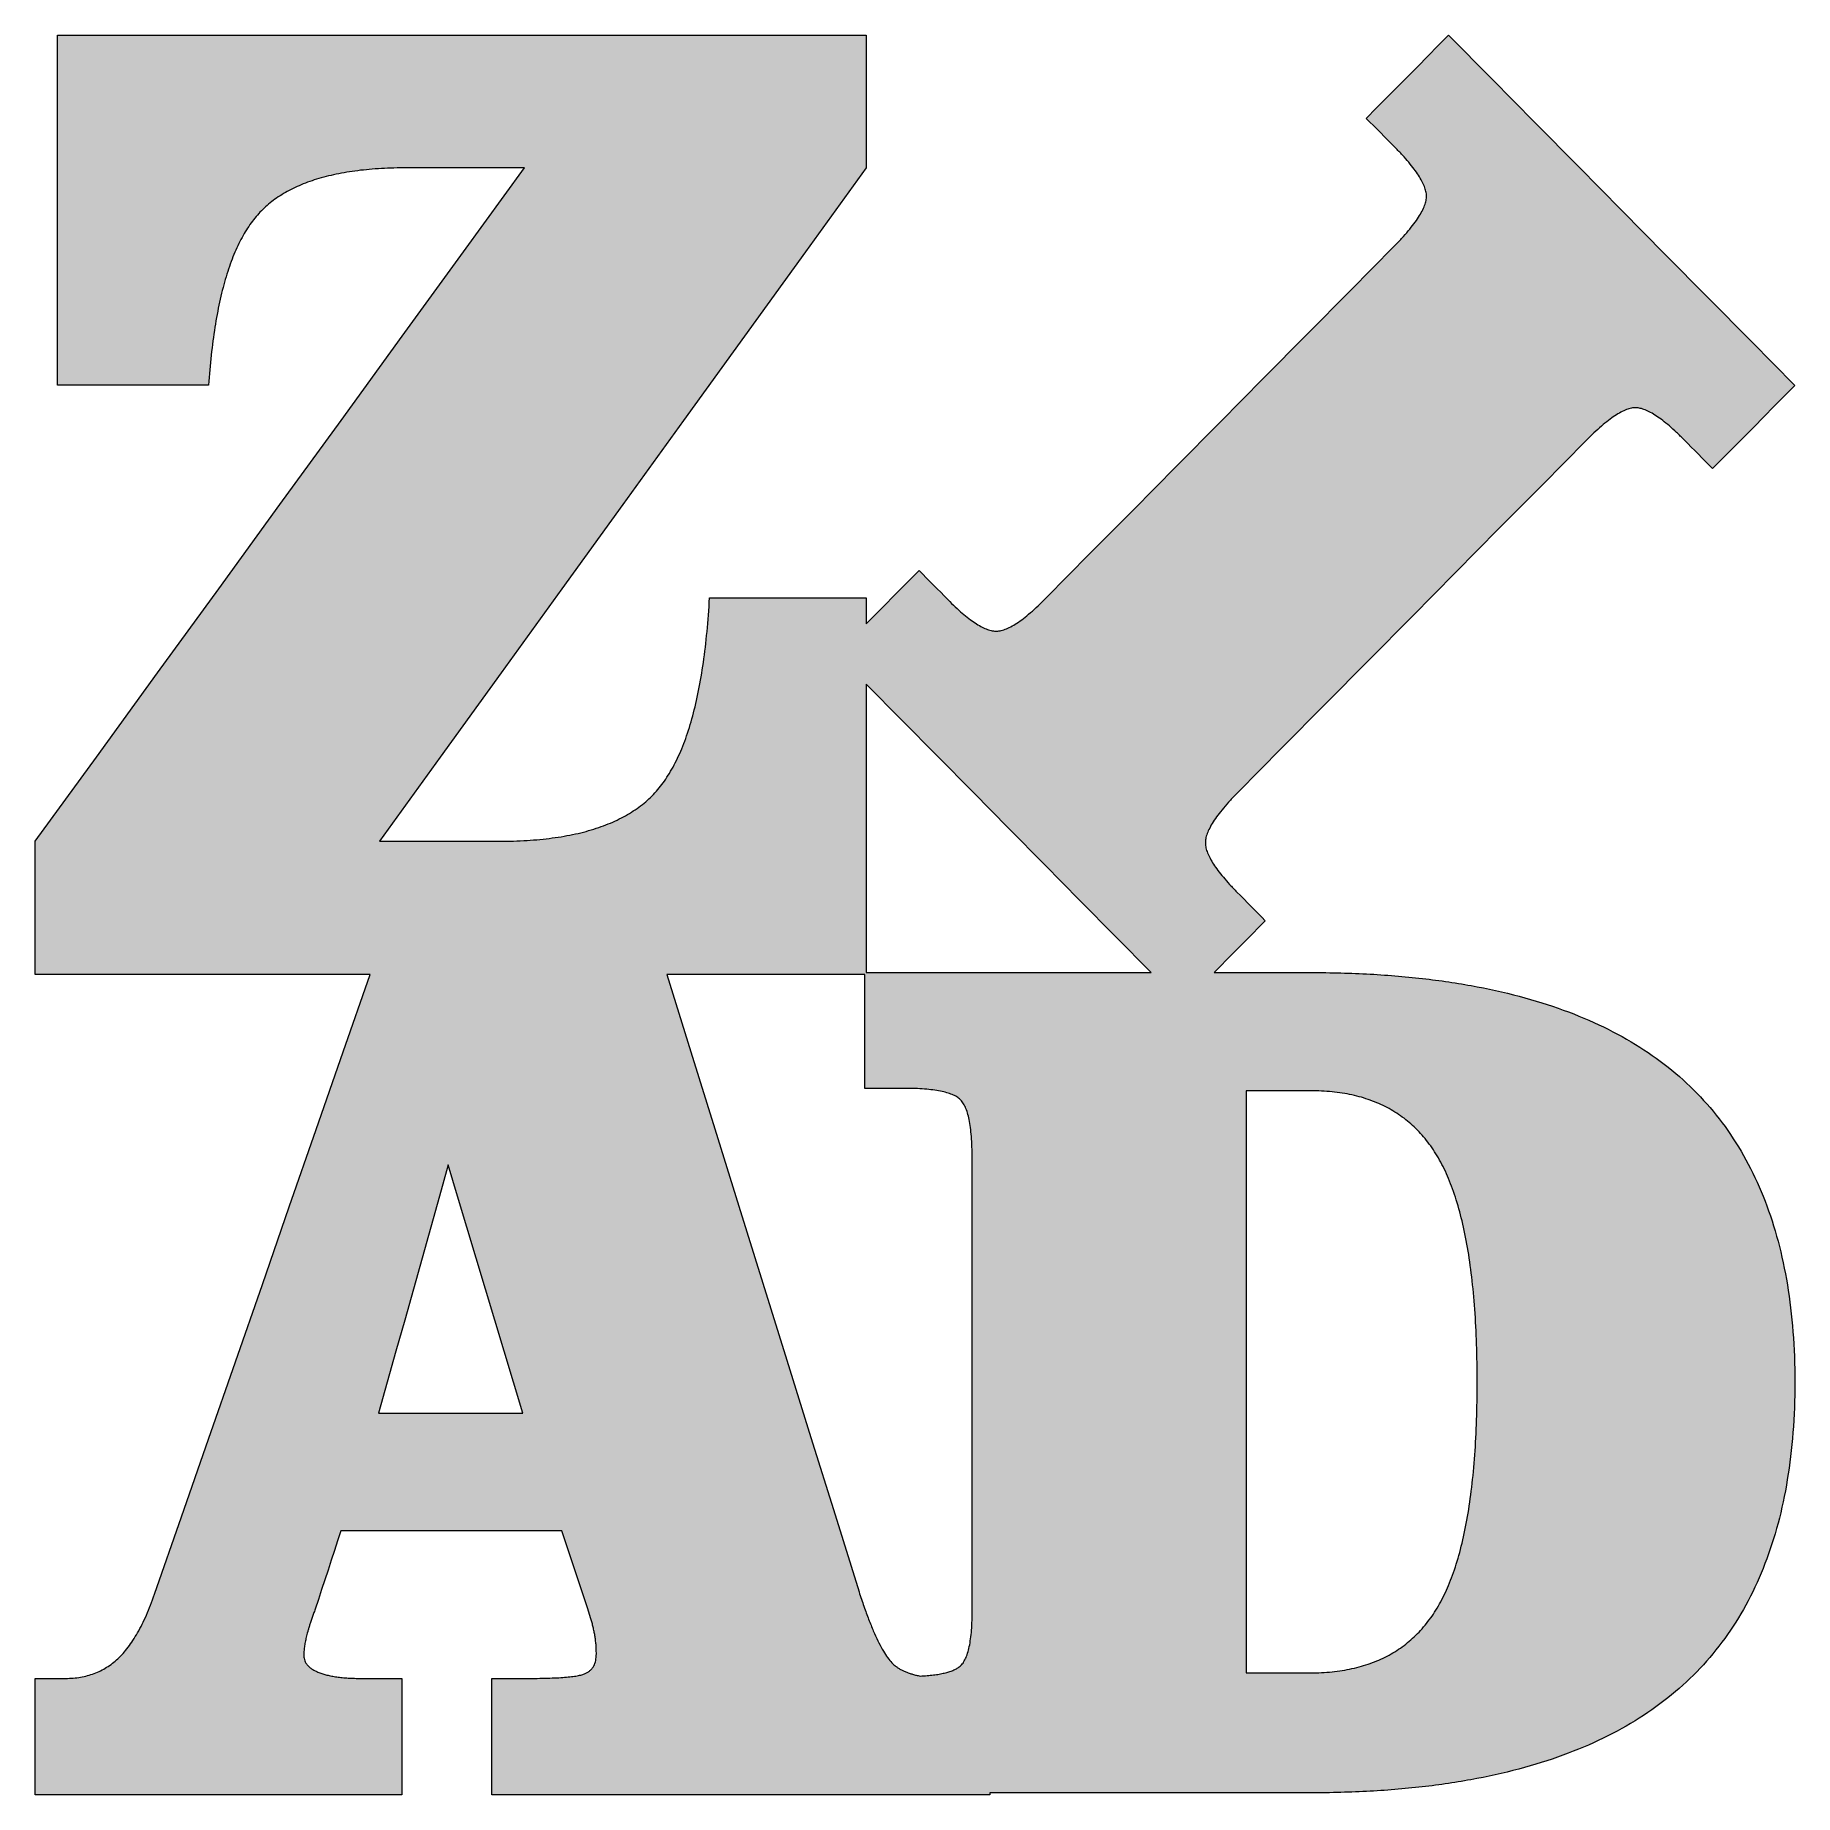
# Model space of a CAD drawing. Extents: x 0 to 487, y 1 to 488.
import ezdxf

# ---------------------------------------------------------------- set-up
doc = ezdxf.new("R2010")
doc.units = 0
doc.header["$MEASUREMENT"] = 0
doc.layers.add('Layer 1', color=7, linetype='Continuous', lineweight=0)

msp = doc.modelspace()

# ---------------------------------------------------------------- hatches: boundary and pattern name
at = {"layer": 'Layer 1', "true_color": 0xff0000, "transparency": 33554687}
h = msp.add_hatch(color=1, dxfattribs=at)
h.dxf.hatch_style = 2
edge = h.paths.add_edge_path()
edge.add_spline(control_points=[(388.4, 53.22), (387.5, 51.68), (386.54, 50.23), (385.5, 48.88), (384.46, 47.53), (383.34, 46.28), (382.16, 45.12), (380.98, 43.97), (379.72, 42.91), (378.39, 41.94), (377.06, 40.98), (375.66, 40.11), (374.19, 39.34), (372.71, 38.57), (371.17, 37.89), (369.55, 37.32), (367.93, 36.74), (366.24, 36.26), (364.48, 35.87), (362.72, 35.48), (360.88, 35.19), (358.97, 35), (357.07, 34.81), (355.09, 34.71), (353.04, 34.71), (353.04, 34.71), (350.81, 34.71), (350.81, 34.71), (350.81, 34.71), (348.58, 34.71), (348.58, 34.71), (348.58, 34.71), (346.34, 34.71), (346.34, 34.71), (346.34, 34.71), (344.11, 34.71), (344.11, 34.71), (344.11, 34.71), (341.88, 34.71), (341.88, 34.71), (341.88, 34.71), (339.65, 34.71), (339.65, 34.71), (339.65, 34.71), (337.42, 34.71), (337.42, 34.71), (337.42, 34.71), (335.19, 34.71), (335.19, 34.71), (335.19, 34.71), (335.19, 54.85), (335.19, 54.85), (335.19, 54.85), (335.19, 74.99), (335.19, 74.99), (335.19, 74.99), (335.19, 95.13), (335.19, 95.13), (335.19, 95.13), (335.19, 115.27), (335.19, 115.27), (335.19, 115.27), (335.19, 135.41), (335.19, 135.41), (335.19, 135.41), (335.19, 155.55), (335.19, 155.55), (335.19, 155.55), (335.19, 175.69), (335.19, 175.69), (335.19, 175.69), (335.19, 195.83), (335.19, 195.83), (335.19, 195.83), (337.42, 195.83), (337.42, 195.83), (337.42, 195.83), (339.65, 195.83), (339.65, 195.83), (339.65, 195.83), (341.88, 195.83), (341.88, 195.83), (341.88, 195.83), (344.11, 195.83), (344.11, 195.83), (344.11, 195.83), (346.34, 195.83), (346.34, 195.83), (346.34, 195.83), (348.58, 195.83), (348.58, 195.83), (348.58, 195.83), (350.81, 195.83), (350.81, 195.83), (350.81, 195.83), (353.04, 195.83), (353.04, 195.83), (355.09, 195.83), (357.07, 195.73), (358.97, 195.54), (360.88, 195.34), (362.72, 195.05), (364.48, 194.66), (366.24, 194.28), (367.93, 193.79), (369.55, 193.21), (371.17, 192.63), (372.71, 191.95), (374.19, 191.18), (375.66, 190.4), (377.06, 189.53), (378.39, 188.56), (379.72, 187.6), (380.98, 186.53), (382.16, 185.37), (383.34, 184.21), (384.46, 182.95), (385.5, 181.59), (386.54, 180.24), (387.5, 178.78), (388.4, 177.23), (389.29, 175.69), (390.13, 174.01), (390.92, 172.2), (391.7, 170.39), (392.43, 168.45), (393.1, 166.39), (393.77, 164.32), (394.38, 162.12), (394.94, 159.8), (395.5, 157.47), (396.01, 155.01), (396.45, 152.43), (396.9, 149.84), (397.29, 147.13), (397.63, 144.28), (397.97, 141.44), (398.24, 138.46), (398.47, 135.36), (398.69, 132.26), (398.86, 129.02), (398.97, 125.66), (399.08, 122.3), (399.14, 118.81), (399.14, 115.19), (399.14, 111.56), (399.08, 108.07), (398.97, 104.71), (398.86, 101.35), (398.69, 98.12), (398.47, 95.02), (398.24, 91.91), (397.97, 88.94), (397.63, 86.1), (397.29, 83.26), (396.9, 80.55), (396.45, 77.96), (396.01, 75.38), (395.5, 72.93), (394.94, 70.61), (394.38, 68.29), (393.77, 66.09), (393.1, 64.03), (392.43, 61.97), (391.7, 60.04), (390.92, 58.24), (390.13, 56.43), (389.29, 54.76), (388.4, 53.22)], knot_values=[0, 0, 0, 0, 1, 1, 1, 2, 2, 2, 3, 3, 3, 4, 4, 4, 5, 5, 5, 6, 6, 6, 7, 7, 7, 8, 8, 8, 9, 9, 9, 10, 10, 10, 11, 11, 11, 12, 12, 12, 13, 13, 13, 14, 14, 14, 15, 15, 15, 16, 16, 16, 17, 17, 17, 18, 18, 18, 19, 19, 19, 20, 20, 20, 21, 21, 21, 22, 22, 22, 23, 23, 23, 24, 24, 24, 25, 25, 25, 26, 26, 26, 27, 27, 27, 28, 28, 28, 29, 29, 29, 30, 30, 30, 31, 31, 31, 32, 32, 32, 33, 33, 33, 34, 34, 34, 35, 35, 35, 36, 36, 36, 37, 37, 37, 38, 38, 38, 39, 39, 39, 40, 40, 40, 41, 41, 41, 42, 42, 42, 43, 43, 43, 44, 44, 44, 45, 45, 45, 46, 46, 46, 47, 47, 47, 48, 48, 48, 49, 49, 49, 50, 50, 50, 51, 51, 51, 52, 52, 52, 53, 53, 53, 54, 54, 54, 55, 55, 55, 56, 56, 56, 56], degree=3, periodic=0)
edge = h.paths.add_edge_path()
edge.add_spline(control_points=[(230.02, 228.55), (230.02, 228.55), (230.02, 238.52), (230.02, 238.52), (230.02, 238.52), (230.02, 248.5), (230.02, 248.5), (230.02, 248.5), (230.02, 258.47), (230.02, 258.47), (230.02, 258.47), (230.02, 268.45), (230.02, 268.45), (230.02, 268.45), (230.02, 278.43), (230.02, 278.43), (230.02, 278.43), (230.02, 288.4), (230.02, 288.4), (230.02, 288.4), (230.02, 298.38), (230.02, 298.38), (230.02, 298.38), (230.02, 308.36), (230.02, 308.36), (230.02, 308.36), (239.88, 298.38), (239.88, 298.38), (239.88, 298.38), (249.74, 288.4), (249.74, 288.4), (249.74, 288.4), (259.61, 278.43), (259.61, 278.43), (259.61, 278.43), (269.47, 268.45), (269.47, 268.45), (269.47, 268.45), (279.33, 258.47), (279.33, 258.47), (279.33, 258.47), (289.19, 248.5), (289.19, 248.5), (289.19, 248.5), (299.06, 238.52), (299.06, 238.52), (299.06, 238.52), (308.92, 228.55), (308.92, 228.55), (308.92, 228.55), (299.06, 228.55), (299.06, 228.55), (299.06, 228.55), (289.19, 228.55), (289.19, 228.55), (289.19, 228.55), (279.33, 228.55), (279.33, 228.55), (279.33, 228.55), (269.47, 228.55), (269.47, 228.55), (269.47, 228.55), (259.61, 228.55), (259.61, 228.55), (259.61, 228.55), (249.74, 228.55), (249.74, 228.55), (249.74, 228.55), (239.88, 228.55), (239.88, 228.55), (239.88, 228.55), (230.02, 228.55), (230.02, 228.55)], knot_values=[0, 0, 0, 0, 1, 1, 1, 2, 2, 2, 3, 3, 3, 4, 4, 4, 5, 5, 5, 6, 6, 6, 7, 7, 7, 8, 8, 8, 9, 9, 9, 10, 10, 10, 11, 11, 11, 12, 12, 12, 13, 13, 13, 14, 14, 14, 15, 15, 15, 16, 16, 16, 17, 17, 17, 18, 18, 18, 19, 19, 19, 20, 20, 20, 21, 21, 21, 22, 22, 22, 23, 23, 23, 24, 24, 24, 24], degree=3, periodic=0)
edge = h.paths.add_edge_path()
edge.add_spline(control_points=[(259.34, 51.57), (259.34, 50.52), (259.32, 49.52), (259.29, 48.58), (259.25, 47.64), (259.19, 46.75), (259.12, 45.91), (259.05, 45.07), (258.95, 44.28), (258.84, 43.54), (258.73, 42.8), (258.6, 42.12), (258.45, 41.49), (258.31, 40.85), (258.14, 40.27), (257.95, 39.74), (257.77, 39.21), (257.57, 38.73), (257.34, 38.31), (257.12, 37.88), (256.88, 37.5), (256.62, 37.18), (256.36, 36.86), (256.09, 36.58), (255.79, 36.36), (255.55, 36.19), (255.28, 36.02), (254.99, 35.86), (254.7, 35.69), (254.38, 35.54), (254.03, 35.4), (253.69, 35.26), (253.31, 35.12), (252.92, 35), (252.52, 34.88), (252.09, 34.76), (251.64, 34.65), (251.19, 34.55), (250.71, 34.45), (250.21, 34.36), (249.7, 34.27), (249.17, 34.2), (248.62, 34.13), (248.06, 34.06), (247.48, 33.99), (246.87, 33.94), (246.26, 33.89), (245.62, 33.85), (244.96, 33.82), (244.6, 33.89), (244.24, 33.97), (243.89, 34.05), (243.54, 34.13), (243.2, 34.22), (242.87, 34.32), (242.54, 34.42), (242.22, 34.52), (241.91, 34.63), (241.6, 34.74), (241.29, 34.85), (241, 34.97), (240.71, 35.09), (240.43, 35.22), (240.15, 35.35), (239.88, 35.49), (239.61, 35.63), (239.36, 35.77), (239.11, 35.92), (238.86, 36.07), (238.63, 36.23), (238.39, 36.39), (238.17, 36.55), (237.95, 36.73), (237.58, 37.02), (237.2, 37.39), (236.82, 37.82), (236.44, 38.26), (236.05, 38.76), (235.66, 39.33), (235.27, 39.91), (234.87, 40.55), (234.47, 41.26), (234.06, 41.97), (233.66, 42.75), (233.24, 43.6), (232.83, 44.45), (232.41, 45.37), (231.99, 46.36), (231.56, 47.35), (231.14, 48.41), (230.7, 49.54), (230.27, 50.66), (229.83, 51.86), (229.38, 53.13), (228.94, 54.39), (228.49, 55.73), (228.04, 57.13), (228.04, 57.13), (221.39, 78.49), (221.39, 78.49), (221.39, 78.49), (214.73, 99.85), (214.73, 99.85), (214.73, 99.85), (208.08, 121.21), (208.08, 121.21), (208.08, 121.21), (201.43, 142.56), (201.43, 142.56), (201.43, 142.56), (194.78, 163.92), (194.78, 163.92), (194.78, 163.92), (188.13, 185.28), (188.13, 185.28), (188.13, 185.28), (181.48, 206.64), (181.48, 206.64), (181.48, 206.64), (174.83, 228), (174.83, 228), (174.83, 228), (181.68, 228), (181.68, 228), (181.68, 228), (188.52, 228), (188.52, 228), (188.52, 228), (195.37, 228), (195.37, 228), (195.37, 228), (202.21, 228), (202.21, 228), (202.21, 228), (209.06, 228), (209.06, 228), (209.06, 228), (215.91, 228), (215.91, 228), (215.91, 228), (222.75, 228), (222.75, 228), (222.75, 228), (229.6, 228), (229.6, 228), (229.6, 228), (229.6, 224.06), (229.6, 224.06), (229.6, 224.06), (229.6, 220.12), (229.6, 220.12), (229.6, 220.12), (229.6, 216.18), (229.6, 216.18), (229.6, 216.18), (229.6, 212.24), (229.6, 212.24), (229.6, 212.24), (229.6, 208.3), (229.6, 208.3), (229.6, 208.3), (229.6, 204.36), (229.6, 204.36), (229.6, 204.36), (229.6, 200.42), (229.6, 200.42), (229.6, 200.42), (229.6, 196.49), (229.6, 196.49), (229.6, 196.49), (230.98, 196.49), (230.98, 196.49), (230.98, 196.49), (232.37, 196.49), (232.37, 196.49), (232.37, 196.49), (233.75, 196.49), (233.75, 196.49), (233.75, 196.49), (235.14, 196.49), (235.14, 196.49), (235.14, 196.49), (236.52, 196.49), (236.52, 196.49), (236.52, 196.49), (237.9, 196.49), (237.9, 196.49), (237.9, 196.49), (239.29, 196.49), (239.29, 196.49), (239.29, 196.49), (240.67, 196.49), (240.67, 196.49), (241.68, 196.49), (242.64, 196.47), (243.55, 196.44), (244.46, 196.41), (245.33, 196.36), (246.15, 196.29), (246.98, 196.23), (247.75, 196.15), (248.49, 196.06), (249.22, 195.96), (249.9, 195.85), (250.54, 195.72), (251.18, 195.59), (251.78, 195.45), (252.33, 195.29), (252.88, 195.13), (253.38, 194.96), (253.84, 194.77), (254.3, 194.58), (254.71, 194.37), (255.07, 194.15), (255.44, 193.92), (255.76, 193.68), (256.04, 193.43), (256.31, 193.17), (256.57, 192.87), (256.81, 192.51), (257.05, 192.15), (257.28, 191.73), (257.48, 191.26), (257.69, 190.8), (257.88, 190.28), (258.05, 189.71), (258.22, 189.13), (258.38, 188.51), (258.52, 187.83), (258.65, 187.15), (258.77, 186.42), (258.88, 185.64), (258.98, 184.85), (259.07, 184.02), (259.14, 183.13), (259.21, 182.24), (259.26, 181.29), (259.29, 180.3), (259.33, 179.3), (259.34, 178.25), (259.34, 177.15), (259.34, 177.15), (259.34, 161.45), (259.34, 161.45), (259.34, 161.45), (259.34, 145.76), (259.34, 145.76), (259.34, 145.76), (259.34, 130.06), (259.34, 130.06), (259.34, 130.06), (259.34, 114.36), (259.34, 114.36), (259.34, 114.36), (259.34, 98.66), (259.34, 98.66), (259.34, 98.66), (259.34, 82.96), (259.34, 82.96), (259.34, 82.96), (259.34, 67.26), (259.34, 67.26), (259.34, 67.26), (259.34, 51.57), (259.34, 51.57)], knot_values=[0, 0, 0, 0, 1, 1, 1, 2, 2, 2, 3, 3, 3, 4, 4, 4, 5, 5, 5, 6, 6, 6, 7, 7, 7, 8, 8, 8, 9, 9, 9, 10, 10, 10, 11, 11, 11, 12, 12, 12, 13, 13, 13, 14, 14, 14, 15, 15, 15, 16, 16, 16, 17, 17, 17, 18, 18, 18, 19, 19, 19, 20, 20, 20, 21, 21, 21, 22, 22, 22, 23, 23, 23, 24, 24, 24, 25, 25, 25, 26, 26, 26, 27, 27, 27, 28, 28, 28, 29, 29, 29, 30, 30, 30, 31, 31, 31, 32, 32, 32, 33, 33, 33, 34, 34, 34, 35, 35, 35, 36, 36, 36, 37, 37, 37, 38, 38, 38, 39, 39, 39, 40, 40, 40, 41, 41, 41, 42, 42, 42, 43, 43, 43, 44, 44, 44, 45, 45, 45, 46, 46, 46, 47, 47, 47, 48, 48, 48, 49, 49, 49, 50, 50, 50, 51, 51, 51, 52, 52, 52, 53, 53, 53, 54, 54, 54, 55, 55, 55, 56, 56, 56, 57, 57, 57, 58, 58, 58, 59, 59, 59, 60, 60, 60, 61, 61, 61, 62, 62, 62, 63, 63, 63, 64, 64, 64, 65, 65, 65, 66, 66, 66, 67, 67, 67, 68, 68, 68, 69, 69, 69, 70, 70, 70, 71, 71, 71, 72, 72, 72, 73, 73, 73, 74, 74, 74, 75, 75, 75, 76, 76, 76, 77, 77, 77, 78, 78, 78, 79, 79, 79, 80, 80, 80, 81, 81, 81, 82, 82, 82, 83, 83, 83, 84, 84, 84, 85, 85, 85, 86, 86, 86, 87, 87, 87, 88, 88, 88, 88], degree=3, periodic=0)
edge = h.paths.add_edge_path()
edge.add_spline(control_points=[(95.02, 106.54), (95.02, 106.54), (97.43, 115.13), (97.43, 115.13), (97.43, 115.13), (99.85, 123.73), (99.85, 123.73), (99.85, 123.73), (102.27, 132.32), (102.27, 132.32), (102.27, 132.32), (104.68, 140.91), (104.68, 140.91), (104.68, 140.91), (107.1, 149.5), (107.1, 149.5), (107.1, 149.5), (109.52, 158.1), (109.52, 158.1), (109.52, 158.1), (111.93, 166.69), (111.93, 166.69), (111.93, 166.69), (114.35, 175.28), (114.35, 175.28), (114.35, 175.28), (116.93, 166.69), (116.93, 166.69), (116.93, 166.69), (119.51, 158.1), (119.51, 158.1), (119.51, 158.1), (122.09, 149.5), (122.09, 149.5), (122.09, 149.5), (124.68, 140.91), (124.68, 140.91), (124.68, 140.91), (127.26, 132.32), (127.26, 132.32), (127.26, 132.32), (129.84, 123.73), (129.84, 123.73), (129.84, 123.73), (132.42, 115.13), (132.42, 115.13), (132.42, 115.13), (135, 106.54), (135, 106.54), (135, 106.54), (130.01, 106.54), (130.01, 106.54), (130.01, 106.54), (125.01, 106.54), (125.01, 106.54), (125.01, 106.54), (120.01, 106.54), (120.01, 106.54), (120.01, 106.54), (115.01, 106.54), (115.01, 106.54), (115.01, 106.54), (110.01, 106.54), (110.01, 106.54), (110.01, 106.54), (105.01, 106.54), (105.01, 106.54), (105.01, 106.54), (100.01, 106.54), (100.01, 106.54), (100.01, 106.54), (95.02, 106.54), (95.02, 106.54)], knot_values=[0, 0, 0, 0, 1, 1, 1, 2, 2, 2, 3, 3, 3, 4, 4, 4, 5, 5, 5, 6, 6, 6, 7, 7, 7, 8, 8, 8, 9, 9, 9, 10, 10, 10, 11, 11, 11, 12, 12, 12, 13, 13, 13, 14, 14, 14, 15, 15, 15, 16, 16, 16, 17, 17, 17, 18, 18, 18, 19, 19, 19, 20, 20, 20, 21, 21, 21, 22, 22, 22, 23, 23, 23, 24, 24, 24, 24], degree=3, periodic=0)
edge = h.paths.add_edge_path()
edge.add_spline(control_points=[(454.08, 200.62), (451.34, 202.94), (448.41, 205.13), (445.29, 207.16), (442.18, 209.2), (438.88, 211.09), (435.41, 212.83), (431.93, 214.58), (428.26, 216.18), (424.42, 217.63), (420.58, 219.09), (416.55, 220.4), (412.34, 221.56), (408.13, 222.73), (403.73, 223.74), (399.16, 224.62), (394.58, 225.49), (389.82, 226.22), (384.88, 226.8), (379.94, 227.38), (374.82, 227.82), (369.51, 228.11), (364.2, 228.4), (358.71, 228.55), (353.04, 228.55), (353.04, 228.55), (349.7, 228.55), (349.7, 228.55), (349.7, 228.55), (346.36, 228.55), (346.36, 228.55), (346.36, 228.55), (343.02, 228.55), (343.02, 228.55), (343.02, 228.55), (339.67, 228.55), (339.67, 228.55), (339.67, 228.55), (336.33, 228.55), (336.33, 228.55), (336.33, 228.55), (332.99, 228.55), (332.99, 228.55), (332.99, 228.55), (329.65, 228.55), (329.65, 228.55), (329.65, 228.55), (326.31, 228.55), (326.31, 228.55), (326.31, 228.55), (328.08, 230.34), (328.08, 230.34), (328.08, 230.34), (329.86, 232.13), (329.86, 232.13), (329.86, 232.13), (331.63, 233.92), (331.63, 233.92), (331.63, 233.92), (333.4, 235.72), (333.4, 235.72), (333.4, 235.72), (335.17, 237.51), (335.17, 237.51), (335.17, 237.51), (336.95, 239.3), (336.95, 239.3), (336.95, 239.3), (338.72, 241.09), (338.72, 241.09), (338.72, 241.09), (340.49, 242.89), (340.49, 242.89), (340.49, 242.89), (339.51, 243.88), (339.51, 243.88), (339.51, 243.88), (338.53, 244.88), (338.53, 244.88), (338.53, 244.88), (337.54, 245.87), (337.54, 245.87), (337.54, 245.87), (336.56, 246.86), (336.56, 246.86), (336.56, 246.86), (335.58, 247.86), (335.58, 247.86), (335.58, 247.86), (334.6, 248.85), (334.6, 248.85), (334.6, 248.85), (333.61, 249.85), (333.61, 249.85), (333.61, 249.85), (332.63, 250.84), (332.63, 250.84), (331.92, 251.56), (331.25, 252.26), (330.62, 252.94), (330, 253.63), (329.41, 254.29), (328.87, 254.93), (328.34, 255.57), (327.84, 256.19), (327.39, 256.79), (326.94, 257.4), (326.53, 257.98), (326.16, 258.54), (325.8, 259.1), (325.48, 259.64), (325.2, 260.16), (324.93, 260.68), (324.69, 261.18), (324.5, 261.66), (324.31, 262.14), (324.17, 262.61), (324.07, 263.05), (323.97, 263.49), (323.91, 263.91), (323.89, 264.31), (323.88, 264.71), (323.91, 265.13), (324, 265.58), (324.08, 266.03), (324.21, 266.5), (324.39, 267), (324.58, 267.49), (324.81, 268.01), (325.09, 268.55), (325.37, 269.1), (325.7, 269.67), (326.08, 270.26), (326.46, 270.85), (326.88, 271.46), (327.36, 272.1), (327.84, 272.74), (328.36, 273.4), (328.94, 274.09), (329.52, 274.77), (330.14, 275.48), (330.81, 276.22), (331.49, 276.95), (332.21, 277.71), (332.98, 278.49), (332.98, 278.49), (345.01, 290.64), (345.01, 290.64), (345.01, 290.64), (357.04, 302.8), (357.04, 302.8), (357.04, 302.8), (369.07, 314.96), (369.07, 314.96), (369.07, 314.96), (381.1, 327.11), (381.1, 327.11), (381.1, 327.11), (393.13, 339.27), (393.13, 339.27), (393.13, 339.27), (405.16, 351.43), (405.16, 351.43), (405.16, 351.43), (417.19, 363.58), (417.19, 363.58), (417.19, 363.58), (429.22, 375.74), (429.22, 375.74), (429.98, 376.51), (430.72, 377.23), (431.43, 377.91), (432.15, 378.58), (432.84, 379.21), (433.51, 379.78), (434.18, 380.36), (434.83, 380.88), (435.45, 381.36), (436.07, 381.84), (436.67, 382.27), (437.25, 382.65), (437.83, 383.03), (438.38, 383.36), (438.91, 383.65), (439.44, 383.93), (439.95, 384.16), (440.43, 384.35), (440.92, 384.54), (441.38, 384.67), (441.82, 384.76), (442.25, 384.85), (442.67, 384.89), (443.06, 384.88), (443.45, 384.87), (443.86, 384.81), (444.29, 384.71), (444.73, 384.61), (445.18, 384.47), (445.65, 384.28), (446.13, 384.09), (446.62, 383.85), (447.14, 383.57), (447.65, 383.29), (448.19, 382.96), (448.75, 382.59), (449.3, 382.22), (449.88, 381.81), (450.48, 381.35), (451.08, 380.88), (451.7, 380.38), (452.34, 379.83), (452.98, 379.28), (453.64, 378.68), (454.32, 378.04), (455.01, 377.4), (455.71, 376.71), (456.43, 375.98), (456.43, 375.98), (457.42, 374.98), (457.42, 374.98), (457.42, 374.98), (458.4, 373.99), (458.4, 373.99), (458.4, 373.99), (459.38, 373), (459.38, 373), (459.38, 373), (460.36, 372), (460.36, 372), (460.36, 372), (461.34, 371.01), (461.34, 371.01), (461.34, 371.01), (462.33, 370.01), (462.33, 370.01), (462.33, 370.01), (463.31, 369.02), (463.31, 369.02), (463.31, 369.02), (464.29, 368.03), (464.29, 368.03), (464.29, 368.03), (467.14, 370.9), (467.14, 370.9), (467.14, 370.9), (469.98, 373.78), (469.98, 373.78), (469.98, 373.78), (472.83, 376.66), (472.83, 376.66), (472.83, 376.66), (475.67, 379.54), (475.67, 379.54), (475.67, 379.54), (478.52, 382.41), (478.52, 382.41), (478.52, 382.41), (481.36, 385.29), (481.36, 385.29), (481.36, 385.29), (484.21, 388.17), (484.21, 388.17), (484.21, 388.17), (487.05, 391.05), (487.05, 391.05), (487.05, 391.05), (475.07, 403.17), (475.07, 403.17), (475.07, 403.17), (463.09, 415.29), (463.09, 415.29), (463.09, 415.29), (451.11, 427.4), (451.11, 427.4), (451.11, 427.4), (439.13, 439.52), (439.13, 439.52), (439.13, 439.52), (427.15, 451.64), (427.15, 451.64), (427.15, 451.64), (415.17, 463.76), (415.17, 463.76), (415.17, 463.76), (403.19, 475.88), (403.19, 475.88), (403.19, 475.88), (391.21, 488), (391.21, 488), (391.21, 488), (388.36, 485.12), (388.36, 485.12), (388.36, 485.12), (385.52, 482.24), (385.52, 482.24), (385.52, 482.24), (382.67, 479.37), (382.67, 479.37), (382.67, 479.37), (379.83, 476.49), (379.83, 476.49), (379.83, 476.49), (376.98, 473.61), (376.98, 473.61), (376.98, 473.61), (374.14, 470.73), (374.14, 470.73), (374.14, 470.73), (371.29, 467.86), (371.29, 467.86), (371.29, 467.86), (368.45, 464.98), (368.45, 464.98), (368.45, 464.98), (369.45, 463.97), (369.45, 463.97), (369.45, 463.97), (370.44, 462.96), (370.44, 462.96), (370.44, 462.96), (371.44, 461.95), (371.44, 461.95), (371.44, 461.95), (372.44, 460.94), (372.44, 460.94), (372.44, 460.94), (373.43, 459.93), (373.43, 459.93), (373.43, 459.93), (374.43, 458.93), (374.43, 458.93), (374.43, 458.93), (375.43, 457.92), (375.43, 457.92), (375.43, 457.92), (376.43, 456.91), (376.43, 456.91), (377.14, 456.19), (377.81, 455.49), (378.43, 454.8), (379.06, 454.12), (379.64, 453.46), (380.18, 452.82), (380.72, 452.18), (381.21, 451.56), (381.66, 450.96), (382.11, 450.36), (382.52, 449.78), (382.88, 449.23), (383.24, 448.67), (383.56, 448.13), (383.83, 447.61), (384.1, 447.09), (384.33, 446.6), (384.52, 446.12), (384.71, 445.64), (384.85, 445.18), (384.95, 444.75), (385.04, 444.31), (385.1, 443.89), (385.11, 443.5), (385.12, 443.1), (385.08, 442.68), (384.99, 442.24), (384.9, 441.8), (384.77, 441.33), (384.59, 440.84), (384.4, 440.36), (384.17, 439.84), (383.89, 439.31), (383.61, 438.77), (383.28, 438.21), (382.91, 437.63), (382.53, 437.04), (382.11, 436.43), (381.63, 435.8), (381.16, 435.17), (380.64, 434.52), (380.07, 433.84), (379.5, 433.17), (378.88, 432.46), (378.22, 431.74), (377.55, 431.02), (376.84, 430.27), (376.07, 429.5), (376.07, 429.5), (364.04, 417.34), (364.04, 417.34), (364.04, 417.34), (352.02, 405.18), (352.02, 405.18), (352.02, 405.18), (339.99, 393.03), (339.99, 393.03), (339.99, 393.03), (327.96, 380.87), (327.96, 380.87), (327.96, 380.87), (315.93, 368.72), (315.93, 368.72), (315.93, 368.72), (303.9, 356.56), (303.9, 356.56), (303.9, 356.56), (291.87, 344.4), (291.87, 344.4), (291.87, 344.4), (279.84, 332.25), (279.84, 332.25), (279.07, 331.47), (278.32, 330.73), (277.59, 330.05), (276.87, 329.37), (276.17, 328.74), (275.49, 328.16), (274.81, 327.57), (274.16, 327.04), (273.53, 326.56), (272.89, 326.08), (272.29, 325.64), (271.7, 325.26), (271.12, 324.88), (270.56, 324.54), (270.02, 324.26), (269.48, 323.98), (268.97, 323.74), (268.48, 323.56), (267.99, 323.37), (267.52, 323.24), (267.08, 323.15), (266.64, 323.07), (266.22, 323.03), (265.82, 323.05), (265.43, 323.06), (265.01, 323.12), (264.58, 323.22), (264.14, 323.33), (263.69, 323.47), (263.22, 323.66), (262.74, 323.85), (262.25, 324.08), (261.74, 324.36), (261.23, 324.64), (260.7, 324.96), (260.15, 325.32), (259.6, 325.68), (259.03, 326.09), (258.44, 326.54), (257.85, 326.99), (257.24, 327.48), (256.62, 328.02), (255.99, 328.56), (255.34, 329.14), (254.68, 329.77), (254.01, 330.39), (253.33, 331.06), (252.63, 331.77), (252.63, 331.77), (251.63, 332.78), (251.63, 332.78), (251.63, 332.78), (250.63, 333.79), (250.63, 333.79), (250.63, 333.79), (249.63, 334.8), (249.63, 334.8), (249.63, 334.8), (248.64, 335.81), (248.64, 335.81), (248.64, 335.81), (247.64, 336.82), (247.64, 336.82), (247.64, 336.82), (246.64, 337.82), (246.64, 337.82), (246.64, 337.82), (245.65, 338.83), (245.65, 338.83), (245.65, 338.83), (244.65, 339.84), (244.65, 339.84), (244.65, 339.84), (242.82, 337.99), (242.82, 337.99), (242.82, 337.99), (240.99, 336.14), (240.99, 336.14), (240.99, 336.14), (239.16, 334.29), (239.16, 334.29), (239.16, 334.29), (237.33, 332.44), (237.33, 332.44), (237.33, 332.44), (235.51, 330.59), (235.51, 330.59), (235.51, 330.59), (233.68, 328.74), (233.68, 328.74), (233.68, 328.74), (231.85, 326.89), (231.85, 326.89), (231.85, 326.89), (230.02, 325.04), (230.02, 325.04), (230.02, 325.04), (230.02, 325.95), (230.02, 325.95), (230.02, 325.95), (230.02, 326.85), (230.02, 326.85), (230.02, 326.85), (230.02, 327.75), (230.02, 327.75), (230.02, 327.75), (230.02, 328.65), (230.02, 328.65), (230.02, 328.65), (230.02, 329.56), (230.02, 329.56), (230.02, 329.56), (230.02, 330.46), (230.02, 330.46), (230.02, 330.46), (230.02, 331.36), (230.02, 331.36), (230.02, 331.36), (230.02, 332.26), (230.02, 332.26), (230.02, 332.26), (224.6, 332.26), (224.6, 332.26), (224.6, 332.26), (219.18, 332.26), (219.18, 332.26), (219.18, 332.26), (213.76, 332.26), (213.76, 332.26), (213.76, 332.26), (208.33, 332.26), (208.33, 332.26), (208.33, 332.26), (202.91, 332.26), (202.91, 332.26), (202.91, 332.26), (197.49, 332.26), (197.49, 332.26), (197.49, 332.26), (192.07, 332.26), (192.07, 332.26), (192.07, 332.26), (186.65, 332.26), (186.65, 332.26), (186.47, 329.03), (186.24, 325.92), (185.96, 322.95), (185.67, 319.97), (185.34, 317.12), (184.95, 314.4), (184.57, 311.67), (184.13, 309.08), (183.63, 306.61), (183.14, 304.15), (182.6, 301.81), (182, 299.59), (181.41, 297.38), (180.76, 295.3), (180.06, 293.34), (179.36, 291.39), (178.6, 289.56), (177.8, 287.86), (176.99, 286.16), (176.13, 284.58), (175.22, 283.14), (174.31, 281.69), (173.35, 280.37), (172.34, 279.18), (171.32, 277.99), (170.21, 276.87), (168.99, 275.83), (167.77, 274.79), (166.45, 273.82), (165.03, 272.93), (163.61, 272.04), (162.09, 271.22), (160.47, 270.48), (158.84, 269.73), (157.12, 269.06), (155.29, 268.47), (153.47, 267.87), (151.54, 267.35), (149.51, 266.9), (147.48, 266.46), (145.35, 266.09), (143.12, 265.79), (140.89, 265.49), (138.56, 265.27), (136.13, 265.12), (133.69, 264.97), (131.16, 264.9), (128.52, 264.9), (128.52, 264.9), (124.36, 264.9), (124.36, 264.9), (124.36, 264.9), (120.21, 264.9), (120.21, 264.9), (120.21, 264.9), (116.05, 264.9), (116.05, 264.9), (116.05, 264.9), (111.9, 264.9), (111.9, 264.9), (111.9, 264.9), (107.74, 264.9), (107.74, 264.9), (107.74, 264.9), (103.59, 264.9), (103.59, 264.9), (103.59, 264.9), (99.43, 264.9), (99.43, 264.9), (99.43, 264.9), (95.28, 264.9), (95.28, 264.9), (95.28, 264.9), (112.12, 288.2), (112.12, 288.2), (112.12, 288.2), (128.96, 311.49), (128.96, 311.49), (128.96, 311.49), (145.81, 334.79), (145.81, 334.79), (145.81, 334.79), (162.65, 358.09), (162.65, 358.09), (162.65, 358.09), (179.49, 381.39), (179.49, 381.39), (179.49, 381.39), (196.33, 404.69), (196.33, 404.69), (196.33, 404.69), (213.18, 427.99), (213.18, 427.99), (213.18, 427.99), (230.02, 451.29), (230.02, 451.29), (230.02, 451.29), (230.02, 455.88), (230.02, 455.88), (230.02, 455.88), (230.02, 460.47), (230.02, 460.47), (230.02, 460.47), (230.02, 465.06), (230.02, 465.06), (230.02, 465.06), (230.02, 469.64), (230.02, 469.64), (230.02, 469.64), (230.02, 474.23), (230.02, 474.23), (230.02, 474.23), (230.02, 478.82), (230.02, 478.82), (230.02, 478.82), (230.02, 483.41), (230.02, 483.41), (230.02, 483.41), (230.02, 488), (230.02, 488), (230.02, 488), (202.05, 488), (202.05, 488), (202.05, 488), (174.07, 488), (174.07, 488), (174.07, 488), (146.1, 488), (146.1, 488), (146.1, 488), (118.12, 488), (118.12, 488), (118.12, 488), (90.15, 488), (90.15, 488), (90.15, 488), (62.17, 488), (62.17, 488), (62.17, 488), (34.2, 488), (34.2, 488), (34.2, 488), (6.22, 488), (6.22, 488), (6.22, 488), (6.22, 475.89), (6.22, 475.89), (6.22, 475.89), (6.22, 463.78), (6.22, 463.78), (6.22, 463.78), (6.22, 451.67), (6.22, 451.67), (6.22, 451.67), (6.22, 439.56), (6.22, 439.56), (6.22, 439.56), (6.22, 427.45), (6.22, 427.45), (6.22, 427.45), (6.22, 415.33), (6.22, 415.33), (6.22, 415.33), (6.22, 403.22), (6.22, 403.22), (6.22, 403.22), (6.22, 391.11), (6.22, 391.11), (6.22, 391.11), (11.44, 391.11), (11.44, 391.11), (11.44, 391.11), (16.66, 391.11), (16.66, 391.11), (16.66, 391.11), (21.89, 391.11), (21.89, 391.11), (21.89, 391.11), (27.11, 391.11), (27.11, 391.11), (27.11, 391.11), (32.33, 391.11), (32.33, 391.11), (32.33, 391.11), (37.55, 391.11), (37.55, 391.11), (37.55, 391.11), (42.77, 391.11), (42.77, 391.11), (42.77, 391.11), (47.99, 391.11), (47.99, 391.11), (48.19, 394.01), (48.43, 396.8), (48.72, 399.47), (49.01, 402.14), (49.34, 404.7), (49.73, 407.14), (50.11, 409.58), (50.55, 411.9), (51.03, 414.11), (51.51, 416.32), (52.04, 418.42), (52.62, 420.4), (53.19, 422.37), (53.82, 424.24), (54.49, 425.99), (55.17, 427.74), (55.89, 429.37), (56.66, 430.89), (57.43, 432.4), (58.25, 433.81), (59.12, 435.09), (59.98, 436.38), (60.9, 437.55), (61.86, 438.61), (62.82, 439.67), (63.88, 440.66), (65.03, 441.58), (66.18, 442.51), (67.42, 443.36), (68.76, 444.16), (70.1, 444.95), (71.53, 445.67), (73.05, 446.34), (74.57, 447), (76.19, 447.59), (77.9, 448.12), (79.61, 448.65), (81.42, 449.11), (83.32, 449.51), (85.21, 449.9), (87.2, 450.23), (89.29, 450.5), (91.37, 450.76), (93.55, 450.96), (95.83, 451.09), (98.1, 451.22), (100.46, 451.29), (102.92, 451.29), (102.92, 451.29), (106.99, 451.29), (106.99, 451.29), (106.99, 451.29), (111.05, 451.29), (111.05, 451.29), (111.05, 451.29), (115.12, 451.29), (115.12, 451.29), (115.12, 451.29), (119.19, 451.29), (119.19, 451.29), (119.19, 451.29), (123.25, 451.29), (123.25, 451.29), (123.25, 451.29), (127.32, 451.29), (127.32, 451.29), (127.32, 451.29), (131.39, 451.29), (131.39, 451.29), (131.39, 451.29), (135.45, 451.29), (135.45, 451.29), (135.45, 451.29), (118.52, 427.99), (118.52, 427.99), (118.52, 427.99), (101.59, 404.69), (101.59, 404.69), (101.59, 404.69), (84.66, 381.39), (84.66, 381.39), (84.66, 381.39), (67.73, 358.09), (67.73, 358.09), (67.73, 358.09), (50.79, 334.79), (50.79, 334.79), (50.79, 334.79), (33.86, 311.49), (33.86, 311.49), (33.86, 311.49), (16.93, 288.2), (16.93, 288.2), (16.93, 288.2), (0, 264.9), (0, 264.9), (0, 264.9), (0, 260.28), (0, 260.28), (0, 260.28), (0, 255.67), (0, 255.67), (0, 255.67), (0, 251.06), (0, 251.06), (0, 251.06), (0, 246.45), (0, 246.45), (0, 246.45), (0, 241.83), (0, 241.83), (0, 241.83), (0, 237.22), (0, 237.22), (0, 237.22), (0, 232.61), (0, 232.61), (0, 232.61), (0, 228), (0, 228), (0, 228), (11.59, 228), (11.59, 228), (11.59, 228), (23.18, 228), (23.18, 228), (23.18, 228), (34.76, 228), (34.76, 228), (34.76, 228), (46.35, 228), (46.35, 228), (46.35, 228), (57.94, 228), (57.94, 228), (57.94, 228), (69.53, 228), (69.53, 228), (69.53, 228), (81.11, 228), (81.11, 228), (81.11, 228), (92.7, 228), (92.7, 228), (92.7, 228), (85.25, 206.56), (85.25, 206.56), (85.25, 206.56), (77.79, 185.12), (77.79, 185.12), (77.79, 185.12), (70.33, 163.67), (70.33, 163.67), (70.33, 163.67), (62.88, 142.23), (62.88, 142.23), (62.88, 142.23), (55.42, 120.79), (55.42, 120.79), (55.42, 120.79), (47.96, 99.35), (47.96, 99.35), (47.96, 99.35), (40.5, 77.91), (40.5, 77.91), (40.5, 77.91), (33.05, 56.47), (33.05, 56.47), (32.69, 55.44), (32.32, 54.44), (31.95, 53.48), (31.57, 52.52), (31.19, 51.6), (30.8, 50.71), (30.41, 49.82), (30.01, 48.97), (29.6, 48.15), (29.2, 47.34), (28.78, 46.56), (28.36, 45.81), (27.93, 45.07), (27.5, 44.36), (27.06, 43.69), (26.62, 43.02), (26.18, 42.38), (25.72, 41.79), (25.26, 41.19), (24.8, 40.62), (24.33, 40.1), (23.86, 39.57), (23.37, 39.08), (22.89, 38.62), (22.4, 38.17), (21.89, 37.74), (21.38, 37.35), (20.86, 36.95), (20.33, 36.58), (19.78, 36.24), (19.24, 35.9), (18.68, 35.59), (18.1, 35.3), (17.53, 35.02), (16.94, 34.76), (16.34, 34.54), (15.73, 34.31), (15.12, 34.11), (14.49, 33.94), (13.86, 33.77), (13.21, 33.63), (12.55, 33.51), (11.89, 33.4), (11.22, 33.31), (10.53, 33.26), (9.84, 33.2), (9.14, 33.17), (8.43, 33.17), (8.43, 33.17), (7.37, 33.17), (7.37, 33.17), (7.37, 33.17), (6.32, 33.17), (6.32, 33.17), (6.32, 33.17), (5.27, 33.17), (5.27, 33.17), (5.27, 33.17), (4.21, 33.17), (4.21, 33.17), (4.21, 33.17), (3.16, 33.17), (3.16, 33.17), (3.16, 33.17), (2.11, 33.17), (2.11, 33.17), (2.11, 33.17), (1.05, 33.17), (1.05, 33.17), (1.05, 33.17), (0, 33.17), (0, 33.17), (0, 33.17), (0, 29.14), (0, 29.14), (0, 29.14), (0, 25.12), (0, 25.12), (0, 25.12), (0, 21.09), (0, 21.09), (0, 21.09), (0, 17.06), (0, 17.06), (0, 17.06), (0, 13.03), (0, 13.03), (0, 13.03), (0, 9.01), (0, 9.01), (0, 9.01), (0, 4.98), (0, 4.98), (0, 4.98), (0, 0.95), (0, 0.95), (0, 0.95), (12.68, 0.95), (12.68, 0.95), (12.68, 0.95), (25.37, 0.95), (25.37, 0.95), (25.37, 0.95), (38.05, 0.95), (38.05, 0.95), (38.05, 0.95), (50.73, 0.95), (50.73, 0.95), (50.73, 0.95), (63.41, 0.95), (63.41, 0.95), (63.41, 0.95), (76.1, 0.95), (76.1, 0.95), (76.1, 0.95), (88.78, 0.95), (88.78, 0.95), (88.78, 0.95), (101.46, 0.95), (101.46, 0.95), (101.46, 0.95), (101.46, 4.98), (101.46, 4.98), (101.46, 4.98), (101.46, 9.01), (101.46, 9.01), (101.46, 9.01), (101.46, 13.03), (101.46, 13.03), (101.46, 13.03), (101.46, 17.06), (101.46, 17.06), (101.46, 17.06), (101.46, 21.09), (101.46, 21.09), (101.46, 21.09), (101.46, 25.12), (101.46, 25.12), (101.46, 25.12), (101.46, 29.14), (101.46, 29.14), (101.46, 29.14), (101.46, 33.17), (101.46, 33.17), (101.46, 33.17), (100.06, 33.17), (100.06, 33.17), (100.06, 33.17), (98.65, 33.17), (98.65, 33.17), (98.65, 33.17), (97.25, 33.17), (97.25, 33.17), (97.25, 33.17), (95.84, 33.17), (95.84, 33.17), (95.84, 33.17), (94.44, 33.17), (94.44, 33.17), (94.44, 33.17), (93.03, 33.17), (93.03, 33.17), (93.03, 33.17), (91.63, 33.17), (91.63, 33.17), (91.63, 33.17), (90.22, 33.17), (90.22, 33.17), (89.59, 33.17), (88.97, 33.18), (88.38, 33.2), (87.78, 33.21), (87.2, 33.24), (86.64, 33.28), (86.08, 33.31), (85.53, 33.35), (85.01, 33.4), (84.48, 33.46), (83.98, 33.52), (83.49, 33.58), (83, 33.65), (82.53, 33.73), (82.08, 33.82), (81.62, 33.9), (81.19, 34), (80.77, 34.1), (80.36, 34.2), (79.96, 34.32), (79.58, 34.44), (79.2, 34.56), (78.84, 34.69), (78.49, 34.83), (78.15, 34.96), (77.82, 35.11), (77.52, 35.26), (77.22, 35.41), (76.94, 35.57), (76.68, 35.73), (76.42, 35.9), (76.19, 36.07), (75.97, 36.25), (75.76, 36.43), (75.56, 36.61), (75.39, 36.81), (75.22, 37), (75.07, 37.2), (74.94, 37.41), (74.81, 37.61), (74.7, 37.83), (74.62, 38.05), (74.53, 38.27), (74.47, 38.49), (74.42, 38.73), (74.38, 38.96), (74.36, 39.2), (74.36, 39.45), (74.36, 39.64), (74.36, 39.84), (74.37, 40.04), (74.38, 40.23), (74.39, 40.44), (74.4, 40.64), (74.41, 40.84), (74.43, 41.05), (74.45, 41.26), (74.47, 41.46), (74.5, 41.67), (74.52, 41.89), (74.55, 42.1), (74.58, 42.32), (74.62, 42.54), (74.65, 42.75), (74.69, 42.98), (74.73, 43.2), (74.77, 43.42), (74.82, 43.65), (74.87, 43.88), (74.91, 44.11), (74.97, 44.34), (75.02, 44.58), (75.08, 44.81), (75.14, 45.05), (75.2, 45.31), (75.27, 45.57), (75.34, 45.83), (75.42, 46.11), (75.5, 46.39), (75.59, 46.68), (75.68, 46.98), (75.77, 47.28), (75.87, 47.6), (75.97, 47.92), (76.07, 48.24), (76.18, 48.58), (76.3, 48.92), (76.41, 49.27), (76.53, 49.63), (76.66, 50), (76.79, 50.36), (76.92, 50.74), (77.06, 51.13), (77.2, 51.53), (77.35, 51.93), (77.5, 52.34), (77.5, 52.34), (78.39, 55.05), (78.39, 55.05), (78.39, 55.05), (79.28, 57.75), (79.28, 57.75), (79.28, 57.75), (80.16, 60.46), (80.16, 60.46), (80.16, 60.46), (81.05, 63.16), (81.05, 63.16), (81.05, 63.16), (81.94, 65.87), (81.94, 65.87), (81.94, 65.87), (82.83, 68.58), (82.83, 68.58), (82.83, 68.58), (83.72, 71.28), (83.72, 71.28), (83.72, 71.28), (84.6, 73.99), (84.6, 73.99), (84.6, 73.99), (92.25, 73.99), (92.25, 73.99), (92.25, 73.99), (99.89, 73.99), (99.89, 73.99), (99.89, 73.99), (107.53, 73.99), (107.53, 73.99), (107.53, 73.99), (115.18, 73.99), (115.18, 73.99), (115.18, 73.99), (122.82, 73.99), (122.82, 73.99), (122.82, 73.99), (130.46, 73.99), (130.46, 73.99), (130.46, 73.99), (138.1, 73.99), (138.1, 73.99), (138.1, 73.99), (145.75, 73.99), (145.75, 73.99), (145.75, 73.99), (146.76, 70.95), (146.76, 70.95), (146.76, 70.95), (147.77, 67.92), (147.77, 67.92), (147.77, 67.92), (148.78, 64.88), (148.78, 64.88), (148.78, 64.88), (149.79, 61.84), (149.79, 61.84), (149.79, 61.84), (150.81, 58.81), (150.81, 58.81), (150.81, 58.81), (151.82, 55.77), (151.82, 55.77), (151.82, 55.77), (152.83, 52.73), (152.83, 52.73), (152.83, 52.73), (153.84, 49.7), (153.84, 49.7), (153.9, 49.5), (153.95, 49.31), (154, 49.12), (154.06, 48.92), (154.11, 48.73), (154.16, 48.53), (154.21, 48.34), (154.25, 48.14), (154.3, 47.95), (154.35, 47.75), (154.4, 47.56), (154.44, 47.36), (154.48, 47.17), (154.53, 46.97), (154.57, 46.77), (154.61, 46.57), (154.65, 46.38), (154.69, 46.18), (154.73, 45.98), (154.77, 45.78), (154.81, 45.58), (154.85, 45.39), (154.88, 45.19), (154.92, 44.99), (154.95, 44.79), (154.98, 44.59), (155.01, 44.38), (155.04, 44.18), (155.07, 43.98), (155.1, 43.77), (155.12, 43.57), (155.15, 43.36), (155.17, 43.15), (155.19, 42.95), (155.21, 42.74), (155.23, 42.53), (155.24, 42.32), (155.26, 42.11), (155.27, 41.89), (155.28, 41.68), (155.3, 41.47), (155.3, 41.25), (155.31, 41.04), (155.32, 40.82), (155.32, 40.6), (155.33, 40.39), (155.33, 40.17), (155.33, 39.95), (155.33, 39.62), (155.31, 39.3), (155.28, 39), (155.25, 38.69), (155.21, 38.4), (155.15, 38.12), (155.09, 37.85), (155.01, 37.58), (154.92, 37.33), (154.83, 37.08), (154.73, 36.84), (154.61, 36.62), (154.49, 36.4), (154.35, 36.19), (154.2, 35.99), (154.05, 35.79), (153.88, 35.61), (153.7, 35.44), (153.52, 35.27), (153.33, 35.11), (153.12, 34.97), (152.9, 34.82), (152.68, 34.69), (152.44, 34.58), (152.2, 34.46), (151.9, 34.35), (151.56, 34.25), (151.21, 34.14), (150.82, 34.05), (150.37, 33.96), (149.92, 33.87), (149.42, 33.79), (148.86, 33.72), (148.31, 33.65), (147.7, 33.58), (147.05, 33.52), (146.39, 33.46), (145.68, 33.41), (144.92, 33.37), (144.16, 33.33), (143.34, 33.29), (142.48, 33.26), (141.61, 33.23), (140.69, 33.21), (139.72, 33.19), (138.75, 33.18), (137.73, 33.17), (136.66, 33.17), (136.66, 33.17), (135.38, 33.17), (135.38, 33.17), (135.38, 33.17), (134.09, 33.17), (134.09, 33.17), (134.09, 33.17), (132.81, 33.17), (132.81, 33.17), (132.81, 33.17), (131.53, 33.17), (131.53, 33.17), (131.53, 33.17), (130.25, 33.17), (130.25, 33.17), (130.25, 33.17), (128.97, 33.17), (128.97, 33.17), (128.97, 33.17), (127.69, 33.17), (127.69, 33.17), (127.69, 33.17), (126.41, 33.17), (126.41, 33.17), (126.41, 33.17), (126.41, 29.14), (126.41, 29.14), (126.41, 29.14), (126.41, 25.12), (126.41, 25.12), (126.41, 25.12), (126.41, 21.09), (126.41, 21.09), (126.41, 21.09), (126.41, 17.06), (126.41, 17.06), (126.41, 17.06), (126.41, 13.03), (126.41, 13.03), (126.41, 13.03), (126.41, 9.01), (126.41, 9.01), (126.41, 9.01), (126.41, 4.98), (126.41, 4.98), (126.41, 4.98), (126.41, 0.95), (126.41, 0.95), (126.41, 0.95), (143.64, 0.95), (143.64, 0.95), (143.64, 0.95), (160.86, 0.95), (160.86, 0.95), (160.86, 0.95), (178.09, 0.95), (178.09, 0.95), (178.09, 0.95), (195.32, 0.95), (195.32, 0.95), (195.32, 0.95), (212.54, 0.95), (212.54, 0.95), (212.54, 0.95), (229.77, 0.95), (229.77, 0.95), (229.77, 0.95), (247, 0.95), (247, 0.95), (247, 0.95), (264.23, 0.95), (264.23, 0.95), (264.23, 0.95), (264.23, 1.02), (264.23, 1.02), (264.23, 1.02), (264.23, 1.09), (264.23, 1.09), (264.23, 1.09), (264.23, 1.16), (264.23, 1.16), (264.23, 1.16), (264.23, 1.22), (264.23, 1.22), (264.23, 1.22), (264.23, 1.29), (264.23, 1.29), (264.23, 1.29), (264.23, 1.36), (264.23, 1.36), (264.23, 1.36), (264.23, 1.43), (264.23, 1.43), (264.23, 1.43), (264.23, 1.5), (264.23, 1.5), (264.23, 1.5), (275.33, 1.5), (275.33, 1.5), (275.33, 1.5), (286.43, 1.5), (286.43, 1.5), (286.43, 1.5), (297.53, 1.5), (297.53, 1.5), (297.53, 1.5), (308.63, 1.5), (308.63, 1.5), (308.63, 1.5), (319.73, 1.5), (319.73, 1.5), (319.73, 1.5), (330.83, 1.5), (330.83, 1.5), (330.83, 1.5), (341.94, 1.5), (341.94, 1.5), (341.94, 1.5), (353.04, 1.5), (353.04, 1.5), (358.7, 1.5), (364.17, 1.64), (369.47, 1.94), (374.77, 2.23), (379.88, 2.67), (384.81, 3.25), (389.75, 3.83), (394.5, 4.56), (399.07, 5.44), (403.64, 6.31), (408.03, 7.33), (412.23, 8.5), (416.44, 9.67), (420.47, 10.98), (424.31, 12.44), (428.15, 13.9), (431.82, 15.5), (435.3, 17.25), (438.78, 19), (442.08, 20.9), (445.19, 22.94), (448.31, 24.98), (451.25, 27.17), (454, 29.51), (456.75, 31.84), (459.34, 34.33), (461.75, 36.97), (464.16, 39.61), (466.39, 42.41), (468.46, 45.36), (470.52, 48.32), (472.42, 51.42), (474.14, 54.68), (475.86, 57.94), (477.41, 61.36), (478.79, 64.93), (480.16, 68.5), (481.37, 72.22), (482.4, 76.1), (483.43, 79.98), (484.3, 84.02), (484.98, 88.2), (485.67, 92.39), (486.19, 96.73), (486.53, 101.23), (486.88, 105.73), (487.05, 110.38), (487.05, 115.19), (487.05, 119.98), (486.88, 124.62), (486.53, 129.1), (486.19, 133.58), (485.68, 137.91), (484.99, 142.09), (484.3, 146.27), (483.44, 150.29), (482.41, 154.15), (481.38, 158.02), (480.18, 161.74), (478.81, 165.3), (477.43, 168.86), (475.89, 172.26), (474.17, 175.51), (472.46, 178.76), (470.57, 181.86), (468.51, 184.8), (466.45, 187.75), (464.21, 190.54), (461.81, 193.17), (459.41, 195.81), (456.83, 198.29), (454.08, 200.62)], knot_values=[0, 0, 0, 0, 1, 1, 1, 2, 2, 2, 3, 3, 3, 4, 4, 4, 5, 5, 5, 6, 6, 6, 7, 7, 7, 8, 8, 8, 9, 9, 9, 10, 10, 10, 11, 11, 11, 12, 12, 12, 13, 13, 13, 14, 14, 14, 15, 15, 15, 16, 16, 16, 17, 17, 17, 18, 18, 18, 19, 19, 19, 20, 20, 20, 21, 21, 21, 22, 22, 22, 23, 23, 23, 24, 24, 24, 25, 25, 25, 26, 26, 26, 27, 27, 27, 28, 28, 28, 29, 29, 29, 30, 30, 30, 31, 31, 31, 32, 32, 32, 33, 33, 33, 34, 34, 34, 35, 35, 35, 36, 36, 36, 37, 37, 37, 38, 38, 38, 39, 39, 39, 40, 40, 40, 41, 41, 41, 42, 42, 42, 43, 43, 43, 44, 44, 44, 45, 45, 45, 46, 46, 46, 47, 47, 47, 48, 48, 48, 49, 49, 49, 50, 50, 50, 51, 51, 51, 52, 52, 52, 53, 53, 53, 54, 54, 54, 55, 55, 55, 56, 56, 56, 57, 57, 57, 58, 58, 58, 59, 59, 59, 60, 60, 60, 61, 61, 61, 62, 62, 62, 63, 63, 63, 64, 64, 64, 65, 65, 65, 66, 66, 66, 67, 67, 67, 68, 68, 68, 69, 69, 69, 70, 70, 70, 71, 71, 71, 72, 72, 72, 73, 73, 73, 74, 74, 74, 75, 75, 75, 76, 76, 76, 77, 77, 77, 78, 78, 78, 79, 79, 79, 80, 80, 80, 81, 81, 81, 82, 82, 82, 83, 83, 83, 84, 84, 84, 85, 85, 85, 86, 86, 86, 87, 87, 87, 88, 88, 88, 89, 89, 89, 90, 90, 90, 91, 91, 91, 92, 92, 92, 93, 93, 93, 94, 94, 94, 95, 95, 95, 96, 96, 96, 97, 97, 97, 98, 98, 98, 99, 99, 99, 100, 100, 100, 101, 101, 101, 102, 102, 102, 103, 103, 103, 104, 104, 104, 105, 105, 105, 106, 106, 106, 107, 107, 107, 108, 108, 108, 109, 109, 109, 110, 110, 110, 111, 111, 111, 112, 112, 112, 113, 113, 113, 114, 114, 114, 115, 115, 115, 116, 116, 116, 117, 117, 117, 118, 118, 118, 119, 119, 119, 120, 120, 120, 121, 121, 121, 122, 122, 122, 123, 123, 123, 124, 124, 124, 125, 125, 125, 126, 126, 126, 127, 127, 127, 128, 128, 128, 129, 129, 129, 130, 130, 130, 131, 131, 131, 132, 132, 132, 133, 133, 133, 134, 134, 134, 135, 135, 135, 136, 136, 136, 137, 137, 137, 138, 138, 138, 139, 139, 139, 140, 140, 140, 141, 141, 141, 142, 142, 142, 143, 143, 143, 144, 144, 144, 145, 145, 145, 146, 146, 146, 147, 147, 147, 148, 148, 148, 149, 149, 149, 150, 150, 150, 151, 151, 151, 152, 152, 152, 153, 153, 153, 154, 154, 154, 155, 155, 155, 156, 156, 156, 157, 157, 157, 158, 158, 158, 159, 159, 159, 160, 160, 160, 161, 161, 161, 162, 162, 162, 163, 163, 163, 164, 164, 164, 165, 165, 165, 166, 166, 166, 167, 167, 167, 168, 168, 168, 169, 169, 169, 170, 170, 170, 171, 171, 171, 172, 172, 172, 173, 173, 173, 174, 174, 174, 175, 175, 175, 176, 176, 176, 177, 177, 177, 178, 178, 178, 179, 179, 179, 180, 180, 180, 181, 181, 181, 182, 182, 182, 183, 183, 183, 184, 184, 184, 185, 185, 185, 186, 186, 186, 187, 187, 187, 188, 188, 188, 189, 189, 189, 190, 190, 190, 191, 191, 191, 192, 192, 192, 193, 193, 193, 194, 194, 194, 195, 195, 195, 196, 196, 196, 197, 197, 197, 198, 198, 198, 199, 199, 199, 200, 200, 200, 201, 201, 201, 202, 202, 202, 203, 203, 203, 204, 204, 204, 205, 205, 205, 206, 206, 206, 207, 207, 207, 208, 208, 208, 209, 209, 209, 210, 210, 210, 211, 211, 211, 212, 212, 212, 213, 213, 213, 214, 214, 214, 215, 215, 215, 216, 216, 216, 217, 217, 217, 218, 218, 218, 219, 219, 219, 220, 220, 220, 221, 221, 221, 222, 222, 222, 223, 223, 223, 224, 224, 224, 225, 225, 225, 226, 226, 226, 227, 227, 227, 228, 228, 228, 229, 229, 229, 230, 230, 230, 231, 231, 231, 232, 232, 232, 233, 233, 233, 234, 234, 234, 235, 235, 235, 236, 236, 236, 237, 237, 237, 238, 238, 238, 239, 239, 239, 240, 240, 240, 241, 241, 241, 242, 242, 242, 243, 243, 243, 244, 244, 244, 245, 245, 245, 246, 246, 246, 247, 247, 247, 248, 248, 248, 249, 249, 249, 250, 250, 250, 251, 251, 251, 252, 252, 252, 253, 253, 253, 254, 254, 254, 255, 255, 255, 256, 256, 256, 257, 257, 257, 258, 258, 258, 259, 259, 259, 260, 260, 260, 261, 261, 261, 262, 262, 262, 263, 263, 263, 264, 264, 264, 265, 265, 265, 266, 266, 266, 267, 267, 267, 268, 268, 268, 269, 269, 269, 270, 270, 270, 271, 271, 271, 272, 272, 272, 273, 273, 273, 274, 274, 274, 275, 275, 275, 276, 276, 276, 277, 277, 277, 278, 278, 278, 279, 279, 279, 280, 280, 280, 281, 281, 281, 282, 282, 282, 283, 283, 283, 284, 284, 284, 285, 285, 285, 286, 286, 286, 287, 287, 287, 288, 288, 288, 289, 289, 289, 290, 290, 290, 291, 291, 291, 292, 292, 292, 293, 293, 293, 294, 294, 294, 295, 295, 295, 296, 296, 296, 297, 297, 297, 298, 298, 298, 299, 299, 299, 300, 300, 300, 301, 301, 301, 302, 302, 302, 303, 303, 303, 304, 304, 304, 305, 305, 305, 306, 306, 306, 307, 307, 307, 308, 308, 308, 309, 309, 309, 310, 310, 310, 311, 311, 311, 312, 312, 312, 313, 313, 313, 314, 314, 314, 315, 315, 315, 316, 316, 316, 317, 317, 317, 318, 318, 318, 319, 319, 319, 320, 320, 320, 321, 321, 321, 322, 322, 322, 323, 323, 323, 324, 324, 324, 325, 325, 325, 326, 326, 326, 327, 327, 327, 328, 328, 328, 329, 329, 329, 330, 330, 330, 331, 331, 331, 332, 332, 332, 333, 333, 333, 334, 334, 334, 335, 335, 335, 336, 336, 336, 337, 337, 337, 338, 338, 338, 339, 339, 339, 340, 340, 340, 341, 341, 341, 342, 342, 342, 343, 343, 343, 344, 344, 344, 345, 345, 345, 346, 346, 346, 347, 347, 347, 348, 348, 348, 349, 349, 349, 350, 350, 350, 351, 351, 351, 352, 352, 352, 353, 353, 353, 354, 354, 354, 355, 355, 355, 356, 356, 356, 357, 357, 357, 358, 358, 358, 359, 359, 359, 360, 360, 360, 361, 361, 361, 362, 362, 362, 363, 363, 363, 364, 364, 364, 365, 365, 365, 366, 366, 366, 367, 367, 367, 368, 368, 368, 369, 369, 369, 370, 370, 370, 371, 371, 371, 372, 372, 372, 373, 373, 373, 374, 374, 374, 375, 375, 375, 376, 376, 376, 377, 377, 377, 378, 378, 378, 379, 379, 379, 380, 380, 380, 381, 381, 381, 382, 382, 382, 383, 383, 383, 384, 384, 384, 385, 385, 385, 386, 386, 386, 387, 387, 387, 388, 388, 388, 389, 389, 389, 390, 390, 390, 391, 391, 391, 392, 392, 392, 393, 393, 393, 394, 394, 394, 395, 395, 395, 396, 396, 396, 397, 397, 397, 398, 398, 398, 399, 399, 399, 400, 400, 400, 401, 401, 401, 402, 402, 402, 403, 403, 403, 404, 404, 404, 405, 405, 405, 406, 406, 406, 407, 407, 407, 408, 408, 408, 409, 409, 409, 410, 410, 410, 411, 411, 411, 412, 412, 412, 413, 413, 413, 414, 414, 414, 415, 415, 415, 416, 416, 416, 417, 417, 417, 418, 418, 418, 419, 419, 419, 420, 420, 420, 421, 421, 421, 422, 422, 422, 423, 423, 423, 424, 424, 424, 425, 425, 425, 426, 426, 426, 427, 427, 427, 428, 428, 428, 429, 429, 429, 430, 430, 430, 431, 431, 431, 432, 432, 432, 433, 433, 433, 434, 434, 434, 435, 435, 435, 436, 436, 436, 437, 437, 437, 438, 438, 438, 439, 439, 439, 440, 440, 440, 441, 441, 441, 442, 442, 442, 443, 443, 443, 444, 444, 444, 445, 445, 445, 446, 446, 446, 447, 447, 447, 448, 448, 448, 449, 449, 449, 450, 450, 450, 451, 451, 451, 452, 452, 452, 453, 453, 453, 454, 454, 454, 455, 455, 455, 456, 456, 456, 457, 457, 457, 458, 458, 458, 459, 459, 459, 460, 460, 460, 461, 461, 461, 462, 462, 462, 463, 463, 463, 464, 464, 464, 465, 465, 465, 466, 466, 466, 467, 467, 467, 468, 468, 468, 469, 469, 469, 470, 470, 470, 471, 471, 471, 472, 472, 472, 473, 473, 473, 474, 474, 474, 475, 475, 475, 476, 476, 476, 477, 477, 477, 478, 478, 478, 479, 479, 479, 480, 480, 480, 481, 481, 481, 482, 482, 482, 483, 483, 483, 484, 484, 484, 485, 485, 485, 486, 486, 486, 487, 487, 487, 488, 488, 488, 489, 489, 489, 490, 490, 490, 491, 491, 491, 492, 492, 492, 493, 493, 493, 494, 494, 494, 495, 495, 495, 496, 496, 496, 497, 497, 497, 498, 498, 498, 499, 499, 499, 500, 500, 500, 501, 501, 501, 502, 502, 502, 503, 503, 503, 504, 504, 504, 505, 505, 505, 506, 506, 506, 507, 507, 507, 508, 508, 508, 509, 509, 509, 510, 510, 510, 511, 511, 511, 512, 512, 512, 512], degree=3, periodic=0)

# ---------------------------------------------------------------- linework, layer by layer
at = {"layer": 'Layer 1'}
for points, knots in [([(454.08, 200.62), (451.34, 202.94), (448.41, 205.13), (445.29, 207.16), (442.18, 209.2), (438.88, 211.09), (435.41, 212.83), (431.93, 214.58), (428.26, 216.18), (424.42, 217.63), (420.58, 219.09), (416.55, 220.4), (412.34, 221.56), (408.13, 222.73), (403.73, 223.74), (399.16, 224.62), (394.58, 225.49), (389.82, 226.22), (384.88, 226.8), (379.94, 227.38), (374.82, 227.82), (369.51, 228.11), (364.2, 228.4), (358.71, 228.55), (353.04, 228.55), (353.04, 228.55), (349.7, 228.55), (349.7, 228.55), (349.7, 228.55), (346.36, 228.55), (346.36, 228.55), (346.36, 228.55), (343.02, 228.55), (343.02, 228.55), (343.02, 228.55), (339.67, 228.55), (339.67, 228.55), (339.67, 228.55), (336.33, 228.55), (336.33, 228.55), (336.33, 228.55), (332.99, 228.55), (332.99, 228.55), (332.99, 228.55), (329.65, 228.55), (329.65, 228.55), (329.65, 228.55), (326.31, 228.55), (326.31, 228.55), (326.31, 228.55), (328.08, 230.34), (328.08, 230.34), (328.08, 230.34), (329.86, 232.13), (329.86, 232.13), (329.86, 232.13), (331.63, 233.92), (331.63, 233.92), (331.63, 233.92), (333.4, 235.72), (333.4, 235.72), (333.4, 235.72), (335.17, 237.51), (335.17, 237.51), (335.17, 237.51), (336.95, 239.3), (336.95, 239.3), (336.95, 239.3), (338.72, 241.09), (338.72, 241.09), (338.72, 241.09), (340.49, 242.89), (340.49, 242.89), (340.49, 242.89), (339.51, 243.88), (339.51, 243.88), (339.51, 243.88), (338.53, 244.88), (338.53, 244.88), (338.53, 244.88), (337.54, 245.87), (337.54, 245.87), (337.54, 245.87), (336.56, 246.86), (336.56, 246.86), (336.56, 246.86), (335.58, 247.86), (335.58, 247.86), (335.58, 247.86), (334.6, 248.85), (334.6, 248.85), (334.6, 248.85), (333.61, 249.85), (333.61, 249.85), (333.61, 249.85), (332.63, 250.84), (332.63, 250.84), (331.92, 251.56), (331.25, 252.26), (330.62, 252.94), (330, 253.63), (329.41, 254.29), (328.87, 254.93), (328.34, 255.57), (327.84, 256.19), (327.39, 256.79), (326.94, 257.4), (326.53, 257.98), (326.16, 258.54), (325.8, 259.1), (325.48, 259.64), (325.2, 260.16), (324.93, 260.68), (324.69, 261.18), (324.5, 261.66), (324.31, 262.14), (324.17, 262.61), (324.07, 263.05), (323.97, 263.49), (323.91, 263.91), (323.89, 264.31), (323.88, 264.71), (323.91, 265.13), (324, 265.58), (324.08, 266.03), (324.21, 266.5), (324.39, 267), (324.58, 267.49), (324.81, 268.01), (325.09, 268.55), (325.37, 269.1), (325.7, 269.67), (326.08, 270.26), (326.46, 270.85), (326.88, 271.46), (327.36, 272.1), (327.84, 272.74), (328.36, 273.4), (328.94, 274.09), (329.52, 274.77), (330.14, 275.48), (330.81, 276.22), (331.49, 276.95), (332.21, 277.71), (332.98, 278.49), (332.98, 278.49), (345.01, 290.64), (345.01, 290.64), (345.01, 290.64), (357.04, 302.8), (357.04, 302.8), (357.04, 302.8), (369.07, 314.96), (369.07, 314.96), (369.07, 314.96), (381.1, 327.11), (381.1, 327.11), (381.1, 327.11), (393.13, 339.27), (393.13, 339.27), (393.13, 339.27), (405.16, 351.43), (405.16, 351.43), (405.16, 351.43), (417.19, 363.58), (417.19, 363.58), (417.19, 363.58), (429.22, 375.74), (429.22, 375.74), (429.98, 376.51), (430.72, 377.23), (431.43, 377.91), (432.15, 378.58), (432.84, 379.21), (433.51, 379.78), (434.18, 380.36), (434.83, 380.88), (435.45, 381.36), (436.07, 381.84), (436.67, 382.27), (437.25, 382.65), (437.83, 383.03), (438.38, 383.36), (438.91, 383.65), (439.44, 383.93), (439.95, 384.16), (440.43, 384.35), (440.92, 384.54), (441.38, 384.67), (441.82, 384.76), (442.25, 384.85), (442.67, 384.89), (443.06, 384.88), (443.45, 384.87), (443.86, 384.81), (444.29, 384.71), (444.73, 384.61), (445.18, 384.47), (445.65, 384.28), (446.13, 384.09), (446.62, 383.85), (447.14, 383.57), (447.65, 383.29), (448.19, 382.96), (448.75, 382.59), (449.3, 382.22), (449.88, 381.81), (450.48, 381.35), (451.08, 380.88), (451.7, 380.38), (452.34, 379.83), (452.98, 379.28), (453.64, 378.68), (454.32, 378.04), (455.01, 377.4), (455.71, 376.71), (456.43, 375.98), (456.43, 375.98), (457.42, 374.98), (457.42, 374.98), (457.42, 374.98), (458.4, 373.99), (458.4, 373.99), (458.4, 373.99), (459.38, 373), (459.38, 373), (459.38, 373), (460.36, 372), (460.36, 372), (460.36, 372), (461.34, 371.01), (461.34, 371.01), (461.34, 371.01), (462.33, 370.01), (462.33, 370.01), (462.33, 370.01), (463.31, 369.02), (463.31, 369.02), (463.31, 369.02), (464.29, 368.03), (464.29, 368.03), (464.29, 368.03), (467.14, 370.9), (467.14, 370.9), (467.14, 370.9), (469.98, 373.78), (469.98, 373.78), (469.98, 373.78), (472.83, 376.66), (472.83, 376.66), (472.83, 376.66), (475.67, 379.54), (475.67, 379.54), (475.67, 379.54), (478.52, 382.41), (478.52, 382.41), (478.52, 382.41), (481.36, 385.29), (481.36, 385.29), (481.36, 385.29), (484.21, 388.17), (484.21, 388.17), (484.21, 388.17), (487.05, 391.05), (487.05, 391.05), (487.05, 391.05), (475.07, 403.17), (475.07, 403.17), (475.07, 403.17), (463.09, 415.29), (463.09, 415.29), (463.09, 415.29), (451.11, 427.4), (451.11, 427.4), (451.11, 427.4), (439.13, 439.52), (439.13, 439.52), (439.13, 439.52), (427.15, 451.64), (427.15, 451.64), (427.15, 451.64), (415.17, 463.76), (415.17, 463.76), (415.17, 463.76), (403.19, 475.88), (403.19, 475.88), (403.19, 475.88), (391.21, 488), (391.21, 488), (391.21, 488), (388.36, 485.12), (388.36, 485.12), (388.36, 485.12), (385.52, 482.24), (385.52, 482.24), (385.52, 482.24), (382.67, 479.37), (382.67, 479.37), (382.67, 479.37), (379.83, 476.49), (379.83, 476.49), (379.83, 476.49), (376.98, 473.61), (376.98, 473.61), (376.98, 473.61), (374.14, 470.73), (374.14, 470.73), (374.14, 470.73), (371.29, 467.86), (371.29, 467.86), (371.29, 467.86), (368.45, 464.98), (368.45, 464.98), (368.45, 464.98), (369.45, 463.97), (369.45, 463.97), (369.45, 463.97), (370.44, 462.96), (370.44, 462.96), (370.44, 462.96), (371.44, 461.95), (371.44, 461.95), (371.44, 461.95), (372.44, 460.94), (372.44, 460.94), (372.44, 460.94), (373.43, 459.93), (373.43, 459.93), (373.43, 459.93), (374.43, 458.93), (374.43, 458.93), (374.43, 458.93), (375.43, 457.92), (375.43, 457.92), (375.43, 457.92), (376.43, 456.91), (376.43, 456.91), (377.14, 456.19), (377.81, 455.49), (378.43, 454.8), (379.06, 454.12), (379.64, 453.46), (380.18, 452.82), (380.72, 452.18), (381.21, 451.56), (381.66, 450.96), (382.11, 450.36), (382.52, 449.78), (382.88, 449.23), (383.24, 448.67), (383.56, 448.13), (383.83, 447.61), (384.1, 447.09), (384.33, 446.6), (384.52, 446.12), (384.71, 445.64), (384.85, 445.18), (384.95, 444.75), (385.04, 444.31), (385.1, 443.89), (385.11, 443.5), (385.12, 443.1), (385.08, 442.68), (384.99, 442.24), (384.9, 441.8), (384.77, 441.33), (384.59, 440.84), (384.4, 440.36), (384.17, 439.84), (383.89, 439.31), (383.61, 438.77), (383.28, 438.21), (382.91, 437.63), (382.53, 437.04), (382.11, 436.43), (381.63, 435.8), (381.16, 435.17), (380.64, 434.52), (380.07, 433.84), (379.5, 433.17), (378.88, 432.46), (378.22, 431.74), (377.55, 431.02), (376.84, 430.27), (376.07, 429.5), (376.07, 429.5), (364.04, 417.34), (364.04, 417.34), (364.04, 417.34), (352.02, 405.18), (352.02, 405.18), (352.02, 405.18), (339.99, 393.03), (339.99, 393.03), (339.99, 393.03), (327.96, 380.87), (327.96, 380.87), (327.96, 380.87), (315.93, 368.72), (315.93, 368.72), (315.93, 368.72), (303.9, 356.56), (303.9, 356.56), (303.9, 356.56), (291.87, 344.4), (291.87, 344.4), (291.87, 344.4), (279.84, 332.25), (279.84, 332.25), (279.07, 331.47), (278.32, 330.73), (277.59, 330.05), (276.87, 329.37), (276.17, 328.74), (275.49, 328.16), (274.81, 327.57), (274.16, 327.04), (273.53, 326.56), (272.89, 326.08), (272.29, 325.64), (271.7, 325.26), (271.12, 324.88), (270.56, 324.54), (270.02, 324.26), (269.48, 323.98), (268.97, 323.74), (268.48, 323.56), (267.99, 323.37), (267.52, 323.24), (267.08, 323.15), (266.64, 323.07), (266.22, 323.03), (265.82, 323.05), (265.43, 323.06), (265.01, 323.12), (264.58, 323.22), (264.14, 323.33), (263.69, 323.47), (263.22, 323.66), (262.74, 323.85), (262.25, 324.08), (261.74, 324.36), (261.23, 324.64), (260.7, 324.96), (260.15, 325.32), (259.6, 325.68), (259.03, 326.09), (258.44, 326.54), (257.85, 326.99), (257.24, 327.48), (256.62, 328.02), (255.99, 328.56), (255.34, 329.14), (254.68, 329.77), (254.01, 330.39), (253.33, 331.06), (252.63, 331.77), (252.63, 331.77), (251.63, 332.78), (251.63, 332.78), (251.63, 332.78), (250.63, 333.79), (250.63, 333.79), (250.63, 333.79), (249.63, 334.8), (249.63, 334.8), (249.63, 334.8), (248.64, 335.81), (248.64, 335.81), (248.64, 335.81), (247.64, 336.82), (247.64, 336.82), (247.64, 336.82), (246.64, 337.82), (246.64, 337.82), (246.64, 337.82), (245.65, 338.83), (245.65, 338.83), (245.65, 338.83), (244.65, 339.84), (244.65, 339.84), (244.65, 339.84), (242.82, 337.99), (242.82, 337.99), (242.82, 337.99), (240.99, 336.14), (240.99, 336.14), (240.99, 336.14), (239.16, 334.29), (239.16, 334.29), (239.16, 334.29), (237.33, 332.44), (237.33, 332.44), (237.33, 332.44), (235.51, 330.59), (235.51, 330.59), (235.51, 330.59), (233.68, 328.74), (233.68, 328.74), (233.68, 328.74), (231.85, 326.89), (231.85, 326.89), (231.85, 326.89), (230.02, 325.04), (230.02, 325.04), (230.02, 325.04), (230.02, 325.95), (230.02, 325.95), (230.02, 325.95), (230.02, 326.85), (230.02, 326.85), (230.02, 326.85), (230.02, 327.75), (230.02, 327.75), (230.02, 327.75), (230.02, 328.65), (230.02, 328.65), (230.02, 328.65), (230.02, 329.56), (230.02, 329.56), (230.02, 329.56), (230.02, 330.46), (230.02, 330.46), (230.02, 330.46), (230.02, 331.36), (230.02, 331.36), (230.02, 331.36), (230.02, 332.26), (230.02, 332.26), (230.02, 332.26), (224.6, 332.26), (224.6, 332.26), (224.6, 332.26), (219.18, 332.26), (219.18, 332.26), (219.18, 332.26), (213.76, 332.26), (213.76, 332.26), (213.76, 332.26), (208.33, 332.26), (208.33, 332.26), (208.33, 332.26), (202.91, 332.26), (202.91, 332.26), (202.91, 332.26), (197.49, 332.26), (197.49, 332.26), (197.49, 332.26), (192.07, 332.26), (192.07, 332.26), (192.07, 332.26), (186.65, 332.26), (186.65, 332.26), (186.47, 329.03), (186.24, 325.92), (185.96, 322.95), (185.67, 319.97), (185.34, 317.12), (184.95, 314.4), (184.57, 311.67), (184.13, 309.08), (183.63, 306.61), (183.14, 304.15), (182.6, 301.81), (182, 299.59), (181.41, 297.38), (180.76, 295.3), (180.06, 293.34), (179.36, 291.39), (178.6, 289.56), (177.8, 287.86), (176.99, 286.16), (176.13, 284.58), (175.22, 283.14), (174.31, 281.69), (173.35, 280.37), (172.34, 279.18), (171.32, 277.99), (170.21, 276.87), (168.99, 275.83), (167.77, 274.79), (166.45, 273.82), (165.03, 272.93), (163.61, 272.04), (162.09, 271.22), (160.47, 270.48), (158.84, 269.73), (157.12, 269.06), (155.29, 268.47), (153.47, 267.87), (151.54, 267.35), (149.51, 266.9), (147.48, 266.46), (145.35, 266.09), (143.12, 265.79), (140.89, 265.49), (138.56, 265.27), (136.13, 265.12), (133.69, 264.97), (131.16, 264.9), (128.52, 264.9), (128.52, 264.9), (124.36, 264.9), (124.36, 264.9), (124.36, 264.9), (120.21, 264.9), (120.21, 264.9), (120.21, 264.9), (116.05, 264.9), (116.05, 264.9), (116.05, 264.9), (111.9, 264.9), (111.9, 264.9), (111.9, 264.9), (107.74, 264.9), (107.74, 264.9), (107.74, 264.9), (103.59, 264.9), (103.59, 264.9), (103.59, 264.9), (99.43, 264.9), (99.43, 264.9), (99.43, 264.9), (95.28, 264.9), (95.28, 264.9), (95.28, 264.9), (112.12, 288.2), (112.12, 288.2), (112.12, 288.2), (128.96, 311.49), (128.96, 311.49), (128.96, 311.49), (145.81, 334.79), (145.81, 334.79), (145.81, 334.79), (162.65, 358.09), (162.65, 358.09), (162.65, 358.09), (179.49, 381.39), (179.49, 381.39), (179.49, 381.39), (196.33, 404.69), (196.33, 404.69), (196.33, 404.69), (213.18, 427.99), (213.18, 427.99), (213.18, 427.99), (230.02, 451.29), (230.02, 451.29), (230.02, 451.29), (230.02, 455.88), (230.02, 455.88), (230.02, 455.88), (230.02, 460.47), (230.02, 460.47), (230.02, 460.47), (230.02, 465.06), (230.02, 465.06), (230.02, 465.06), (230.02, 469.64), (230.02, 469.64), (230.02, 469.64), (230.02, 474.23), (230.02, 474.23), (230.02, 474.23), (230.02, 478.82), (230.02, 478.82), (230.02, 478.82), (230.02, 483.41), (230.02, 483.41), (230.02, 483.41), (230.02, 488), (230.02, 488), (230.02, 488), (202.05, 488), (202.05, 488), (202.05, 488), (174.07, 488), (174.07, 488), (174.07, 488), (146.1, 488), (146.1, 488), (146.1, 488), (118.12, 488), (118.12, 488), (118.12, 488), (90.15, 488), (90.15, 488), (90.15, 488), (62.17, 488), (62.17, 488), (62.17, 488), (34.2, 488), (34.2, 488), (34.2, 488), (6.22, 488), (6.22, 488), (6.22, 488), (6.22, 475.89), (6.22, 475.89), (6.22, 475.89), (6.22, 463.78), (6.22, 463.78), (6.22, 463.78), (6.22, 451.67), (6.22, 451.67), (6.22, 451.67), (6.22, 439.56), (6.22, 439.56), (6.22, 439.56), (6.22, 427.45), (6.22, 427.45), (6.22, 427.45), (6.22, 415.33), (6.22, 415.33), (6.22, 415.33), (6.22, 403.22), (6.22, 403.22), (6.22, 403.22), (6.22, 391.11), (6.22, 391.11), (6.22, 391.11), (11.44, 391.11), (11.44, 391.11), (11.44, 391.11), (16.66, 391.11), (16.66, 391.11), (16.66, 391.11), (21.89, 391.11), (21.89, 391.11), (21.89, 391.11), (27.11, 391.11), (27.11, 391.11), (27.11, 391.11), (32.33, 391.11), (32.33, 391.11), (32.33, 391.11), (37.55, 391.11), (37.55, 391.11), (37.55, 391.11), (42.77, 391.11), (42.77, 391.11), (42.77, 391.11), (47.99, 391.11), (47.99, 391.11), (48.19, 394.01), (48.43, 396.8), (48.72, 399.47), (49.01, 402.14), (49.34, 404.7), (49.73, 407.14), (50.11, 409.58), (50.55, 411.9), (51.03, 414.11), (51.51, 416.32), (52.04, 418.42), (52.62, 420.4), (53.19, 422.37), (53.82, 424.24), (54.49, 425.99), (55.17, 427.74), (55.89, 429.37), (56.66, 430.89), (57.43, 432.4), (58.25, 433.81), (59.12, 435.09), (59.98, 436.38), (60.9, 437.55), (61.86, 438.61), (62.82, 439.67), (63.88, 440.66), (65.03, 441.58), (66.18, 442.51), (67.42, 443.36), (68.76, 444.16), (70.1, 444.95), (71.53, 445.67), (73.05, 446.34), (74.57, 447), (76.19, 447.59), (77.9, 448.12), (79.61, 448.65), (81.42, 449.11), (83.32, 449.51), (85.21, 449.9), (87.2, 450.23), (89.29, 450.5), (91.37, 450.76), (93.55, 450.96), (95.83, 451.09), (98.1, 451.22), (100.46, 451.29), (102.92, 451.29), (102.92, 451.29), (106.99, 451.29), (106.99, 451.29), (106.99, 451.29), (111.05, 451.29), (111.05, 451.29), (111.05, 451.29), (115.12, 451.29), (115.12, 451.29), (115.12, 451.29), (119.19, 451.29), (119.19, 451.29), (119.19, 451.29), (123.25, 451.29), (123.25, 451.29), (123.25, 451.29), (127.32, 451.29), (127.32, 451.29), (127.32, 451.29), (131.39, 451.29), (131.39, 451.29), (131.39, 451.29), (135.45, 451.29), (135.45, 451.29), (135.45, 451.29), (118.52, 427.99), (118.52, 427.99), (118.52, 427.99), (101.59, 404.69), (101.59, 404.69), (101.59, 404.69), (84.66, 381.39), (84.66, 381.39), (84.66, 381.39), (67.73, 358.09), (67.73, 358.09), (67.73, 358.09), (50.79, 334.79), (50.79, 334.79), (50.79, 334.79), (33.86, 311.49), (33.86, 311.49), (33.86, 311.49), (16.93, 288.2), (16.93, 288.2), (16.93, 288.2), (0, 264.9), (0, 264.9), (0, 264.9), (0, 260.28), (0, 260.28), (0, 260.28), (0, 255.67), (0, 255.67), (0, 255.67), (0, 251.06), (0, 251.06), (0, 251.06), (0, 246.45), (0, 246.45), (0, 246.45), (0, 241.83), (0, 241.83), (0, 241.83), (0, 237.22), (0, 237.22), (0, 237.22), (0, 232.61), (0, 232.61), (0, 232.61), (0, 228), (0, 228), (0, 228), (11.59, 228), (11.59, 228), (11.59, 228), (23.18, 228), (23.18, 228), (23.18, 228), (34.76, 228), (34.76, 228), (34.76, 228), (46.35, 228), (46.35, 228), (46.35, 228), (57.94, 228), (57.94, 228), (57.94, 228), (69.53, 228), (69.53, 228), (69.53, 228), (81.11, 228), (81.11, 228), (81.11, 228), (92.7, 228), (92.7, 228), (92.7, 228), (85.25, 206.56), (85.25, 206.56), (85.25, 206.56), (77.79, 185.12), (77.79, 185.12), (77.79, 185.12), (70.33, 163.67), (70.33, 163.67), (70.33, 163.67), (62.88, 142.23), (62.88, 142.23), (62.88, 142.23), (55.42, 120.79), (55.42, 120.79), (55.42, 120.79), (47.96, 99.35), (47.96, 99.35), (47.96, 99.35), (40.5, 77.91), (40.5, 77.91), (40.5, 77.91), (33.05, 56.47), (33.05, 56.47), (32.69, 55.44), (32.32, 54.44), (31.95, 53.48), (31.57, 52.52), (31.19, 51.6), (30.8, 50.71), (30.41, 49.82), (30.01, 48.97), (29.6, 48.15), (29.2, 47.34), (28.78, 46.56), (28.36, 45.81), (27.93, 45.07), (27.5, 44.36), (27.06, 43.69), (26.62, 43.02), (26.18, 42.38), (25.72, 41.79), (25.26, 41.19), (24.8, 40.62), (24.33, 40.1), (23.86, 39.57), (23.37, 39.08), (22.89, 38.62), (22.4, 38.17), (21.89, 37.74), (21.38, 37.35), (20.86, 36.95), (20.33, 36.58), (19.78, 36.24), (19.24, 35.9), (18.68, 35.59), (18.1, 35.3), (17.53, 35.02), (16.94, 34.76), (16.34, 34.54), (15.73, 34.31), (15.12, 34.11), (14.49, 33.94), (13.86, 33.77), (13.21, 33.63), (12.55, 33.51), (11.89, 33.4), (11.22, 33.31), (10.53, 33.26), (9.84, 33.2), (9.14, 33.17), (8.43, 33.17), (8.43, 33.17), (7.37, 33.17), (7.37, 33.17), (7.37, 33.17), (6.32, 33.17), (6.32, 33.17), (6.32, 33.17), (5.27, 33.17), (5.27, 33.17), (5.27, 33.17), (4.21, 33.17), (4.21, 33.17), (4.21, 33.17), (3.16, 33.17), (3.16, 33.17), (3.16, 33.17), (2.11, 33.17), (2.11, 33.17), (2.11, 33.17), (1.05, 33.17), (1.05, 33.17), (1.05, 33.17), (0, 33.17), (0, 33.17), (0, 33.17), (0, 29.14), (0, 29.14), (0, 29.14), (0, 25.12), (0, 25.12), (0, 25.12), (0, 21.09), (0, 21.09), (0, 21.09), (0, 17.06), (0, 17.06), (0, 17.06), (0, 13.03), (0, 13.03), (0, 13.03), (0, 9.01), (0, 9.01), (0, 9.01), (0, 4.98), (0, 4.98), (0, 4.98), (0, 0.95), (0, 0.95), (0, 0.95), (12.68, 0.95), (12.68, 0.95), (12.68, 0.95), (25.37, 0.95), (25.37, 0.95), (25.37, 0.95), (38.05, 0.95), (38.05, 0.95), (38.05, 0.95), (50.73, 0.95), (50.73, 0.95), (50.73, 0.95), (63.41, 0.95), (63.41, 0.95), (63.41, 0.95), (76.1, 0.95), (76.1, 0.95), (76.1, 0.95), (88.78, 0.95), (88.78, 0.95), (88.78, 0.95), (101.46, 0.95), (101.46, 0.95), (101.46, 0.95), (101.46, 4.98), (101.46, 4.98), (101.46, 4.98), (101.46, 9.01), (101.46, 9.01), (101.46, 9.01), (101.46, 13.03), (101.46, 13.03), (101.46, 13.03), (101.46, 17.06), (101.46, 17.06), (101.46, 17.06), (101.46, 21.09), (101.46, 21.09), (101.46, 21.09), (101.46, 25.12), (101.46, 25.12), (101.46, 25.12), (101.46, 29.14), (101.46, 29.14), (101.46, 29.14), (101.46, 33.17), (101.46, 33.17), (101.46, 33.17), (100.06, 33.17), (100.06, 33.17), (100.06, 33.17), (98.65, 33.17), (98.65, 33.17), (98.65, 33.17), (97.25, 33.17), (97.25, 33.17), (97.25, 33.17), (95.84, 33.17), (95.84, 33.17), (95.84, 33.17), (94.44, 33.17), (94.44, 33.17), (94.44, 33.17), (93.03, 33.17), (93.03, 33.17), (93.03, 33.17), (91.63, 33.17), (91.63, 33.17), (91.63, 33.17), (90.22, 33.17), (90.22, 33.17), (89.59, 33.17), (88.97, 33.18), (88.38, 33.2), (87.78, 33.21), (87.2, 33.24), (86.64, 33.28), (86.08, 33.31), (85.53, 33.35), (85.01, 33.4), (84.48, 33.46), (83.98, 33.52), (83.49, 33.58), (83, 33.65), (82.53, 33.73), (82.08, 33.82), (81.62, 33.9), (81.19, 34), (80.77, 34.1), (80.36, 34.2), (79.96, 34.32), (79.58, 34.44), (79.2, 34.56), (78.84, 34.69), (78.49, 34.83), (78.15, 34.96), (77.82, 35.11), (77.52, 35.26), (77.22, 35.41), (76.94, 35.57), (76.68, 35.73), (76.42, 35.9), (76.19, 36.07), (75.97, 36.25), (75.76, 36.43), (75.56, 36.61), (75.39, 36.81), (75.22, 37), (75.07, 37.2), (74.94, 37.41), (74.81, 37.61), (74.7, 37.83), (74.62, 38.05), (74.53, 38.27), (74.47, 38.49), (74.42, 38.73), (74.38, 38.96), (74.36, 39.2), (74.36, 39.45), (74.36, 39.64), (74.36, 39.84), (74.37, 40.04), (74.38, 40.23), (74.39, 40.44), (74.4, 40.64), (74.41, 40.84), (74.43, 41.05), (74.45, 41.26), (74.47, 41.46), (74.5, 41.67), (74.52, 41.89), (74.55, 42.1), (74.58, 42.32), (74.62, 42.54), (74.65, 42.75), (74.69, 42.98), (74.73, 43.2), (74.77, 43.42), (74.82, 43.65), (74.87, 43.88), (74.91, 44.11), (74.97, 44.34), (75.02, 44.58), (75.08, 44.81), (75.14, 45.05), (75.2, 45.31), (75.27, 45.57), (75.34, 45.83), (75.42, 46.11), (75.5, 46.39), (75.59, 46.68), (75.68, 46.98), (75.77, 47.28), (75.87, 47.6), (75.97, 47.92), (76.07, 48.24), (76.18, 48.58), (76.3, 48.92), (76.41, 49.27), (76.53, 49.63), (76.66, 50), (76.79, 50.36), (76.92, 50.74), (77.06, 51.13), (77.2, 51.53), (77.35, 51.93), (77.5, 52.34), (77.5, 52.34), (78.39, 55.05), (78.39, 55.05), (78.39, 55.05), (79.28, 57.75), (79.28, 57.75), (79.28, 57.75), (80.16, 60.46), (80.16, 60.46), (80.16, 60.46), (81.05, 63.16), (81.05, 63.16), (81.05, 63.16), (81.94, 65.87), (81.94, 65.87), (81.94, 65.87), (82.83, 68.58), (82.83, 68.58), (82.83, 68.58), (83.72, 71.28), (83.72, 71.28), (83.72, 71.28), (84.6, 73.99), (84.6, 73.99), (84.6, 73.99), (92.25, 73.99), (92.25, 73.99), (92.25, 73.99), (99.89, 73.99), (99.89, 73.99), (99.89, 73.99), (107.53, 73.99), (107.53, 73.99), (107.53, 73.99), (115.18, 73.99), (115.18, 73.99), (115.18, 73.99), (122.82, 73.99), (122.82, 73.99), (122.82, 73.99), (130.46, 73.99), (130.46, 73.99), (130.46, 73.99), (138.1, 73.99), (138.1, 73.99), (138.1, 73.99), (145.75, 73.99), (145.75, 73.99), (145.75, 73.99), (146.76, 70.95), (146.76, 70.95), (146.76, 70.95), (147.77, 67.92), (147.77, 67.92), (147.77, 67.92), (148.78, 64.88), (148.78, 64.88), (148.78, 64.88), (149.79, 61.84), (149.79, 61.84), (149.79, 61.84), (150.81, 58.81), (150.81, 58.81), (150.81, 58.81), (151.82, 55.77), (151.82, 55.77), (151.82, 55.77), (152.83, 52.73), (152.83, 52.73), (152.83, 52.73), (153.84, 49.7), (153.84, 49.7), (153.9, 49.5), (153.95, 49.31), (154, 49.12), (154.06, 48.92), (154.11, 48.73), (154.16, 48.53), (154.21, 48.34), (154.25, 48.14), (154.3, 47.95), (154.35, 47.75), (154.4, 47.56), (154.44, 47.36), (154.48, 47.17), (154.53, 46.97), (154.57, 46.77), (154.61, 46.57), (154.65, 46.38), (154.69, 46.18), (154.73, 45.98), (154.77, 45.78), (154.81, 45.58), (154.85, 45.39), (154.88, 45.19), (154.92, 44.99), (154.95, 44.79), (154.98, 44.59), (155.01, 44.38), (155.04, 44.18), (155.07, 43.98), (155.1, 43.77), (155.12, 43.57), (155.15, 43.36), (155.17, 43.15), (155.19, 42.95), (155.21, 42.74), (155.23, 42.53), (155.24, 42.32), (155.26, 42.11), (155.27, 41.89), (155.28, 41.68), (155.3, 41.47), (155.3, 41.25), (155.31, 41.04), (155.32, 40.82), (155.32, 40.6), (155.33, 40.39), (155.33, 40.17), (155.33, 39.95), (155.33, 39.62), (155.31, 39.3), (155.28, 39), (155.25, 38.69), (155.21, 38.4), (155.15, 38.12), (155.09, 37.85), (155.01, 37.58), (154.92, 37.33), (154.83, 37.08), (154.73, 36.84), (154.61, 36.62), (154.49, 36.4), (154.35, 36.19), (154.2, 35.99), (154.05, 35.79), (153.88, 35.61), (153.7, 35.44), (153.52, 35.27), (153.33, 35.11), (153.12, 34.97), (152.9, 34.82), (152.68, 34.69), (152.44, 34.58), (152.2, 34.46), (151.9, 34.35), (151.56, 34.25), (151.21, 34.14), (150.82, 34.05), (150.37, 33.96), (149.92, 33.87), (149.42, 33.79), (148.86, 33.72), (148.31, 33.65), (147.7, 33.58), (147.05, 33.52), (146.39, 33.46), (145.68, 33.41), (144.92, 33.37), (144.16, 33.33), (143.34, 33.29), (142.48, 33.26), (141.61, 33.23), (140.69, 33.21), (139.72, 33.19), (138.75, 33.18), (137.73, 33.17), (136.66, 33.17), (136.66, 33.17), (135.38, 33.17), (135.38, 33.17), (135.38, 33.17), (134.09, 33.17), (134.09, 33.17), (134.09, 33.17), (132.81, 33.17), (132.81, 33.17), (132.81, 33.17), (131.53, 33.17), (131.53, 33.17), (131.53, 33.17), (130.25, 33.17), (130.25, 33.17), (130.25, 33.17), (128.97, 33.17), (128.97, 33.17), (128.97, 33.17), (127.69, 33.17), (127.69, 33.17), (127.69, 33.17), (126.41, 33.17), (126.41, 33.17), (126.41, 33.17), (126.41, 29.14), (126.41, 29.14), (126.41, 29.14), (126.41, 25.12), (126.41, 25.12), (126.41, 25.12), (126.41, 21.09), (126.41, 21.09), (126.41, 21.09), (126.41, 17.06), (126.41, 17.06), (126.41, 17.06), (126.41, 13.03), (126.41, 13.03), (126.41, 13.03), (126.41, 9.01), (126.41, 9.01), (126.41, 9.01), (126.41, 4.98), (126.41, 4.98), (126.41, 4.98), (126.41, 0.95), (126.41, 0.95), (126.41, 0.95), (143.64, 0.95), (143.64, 0.95), (143.64, 0.95), (160.86, 0.95), (160.86, 0.95), (160.86, 0.95), (178.09, 0.95), (178.09, 0.95), (178.09, 0.95), (195.32, 0.95), (195.32, 0.95), (195.32, 0.95), (212.54, 0.95), (212.54, 0.95), (212.54, 0.95), (229.77, 0.95), (229.77, 0.95), (229.77, 0.95), (247, 0.95), (247, 0.95), (247, 0.95), (264.23, 0.95), (264.23, 0.95), (264.23, 0.95), (264.23, 1.02), (264.23, 1.02), (264.23, 1.02), (264.23, 1.09), (264.23, 1.09), (264.23, 1.09), (264.23, 1.16), (264.23, 1.16), (264.23, 1.16), (264.23, 1.22), (264.23, 1.22), (264.23, 1.22), (264.23, 1.29), (264.23, 1.29), (264.23, 1.29), (264.23, 1.36), (264.23, 1.36), (264.23, 1.36), (264.23, 1.43), (264.23, 1.43), (264.23, 1.43), (264.23, 1.5), (264.23, 1.5), (264.23, 1.5), (275.33, 1.5), (275.33, 1.5), (275.33, 1.5), (286.43, 1.5), (286.43, 1.5), (286.43, 1.5), (297.53, 1.5), (297.53, 1.5), (297.53, 1.5), (308.63, 1.5), (308.63, 1.5), (308.63, 1.5), (319.73, 1.5), (319.73, 1.5), (319.73, 1.5), (330.83, 1.5), (330.83, 1.5), (330.83, 1.5), (341.94, 1.5), (341.94, 1.5), (341.94, 1.5), (353.04, 1.5), (353.04, 1.5), (358.7, 1.5), (364.17, 1.64), (369.47, 1.94), (374.77, 2.23), (379.88, 2.67), (384.81, 3.25), (389.75, 3.83), (394.5, 4.56), (399.07, 5.44), (403.64, 6.31), (408.03, 7.33), (412.23, 8.5), (416.44, 9.67), (420.47, 10.98), (424.31, 12.44), (428.15, 13.9), (431.82, 15.5), (435.3, 17.25), (438.78, 19), (442.08, 20.9), (445.19, 22.94), (448.31, 24.98), (451.25, 27.17), (454, 29.51), (456.75, 31.84), (459.34, 34.33), (461.75, 36.97), (464.16, 39.61), (466.39, 42.41), (468.46, 45.36), (470.52, 48.32), (472.42, 51.42), (474.14, 54.68), (475.86, 57.94), (477.41, 61.36), (478.79, 64.93), (480.16, 68.5), (481.37, 72.22), (482.4, 76.1), (483.43, 79.98), (484.3, 84.02), (484.98, 88.2), (485.67, 92.39), (486.19, 96.73), (486.53, 101.23), (486.88, 105.73), (487.05, 110.38), (487.05, 115.19), (487.05, 119.98), (486.88, 124.62), (486.53, 129.1), (486.19, 133.58), (485.68, 137.91), (484.99, 142.09), (484.3, 146.27), (483.44, 150.29), (482.41, 154.15), (481.38, 158.02), (480.18, 161.74), (478.81, 165.3), (477.43, 168.86), (475.89, 172.26), (474.17, 175.51), (472.46, 178.76), (470.57, 181.86), (468.51, 184.8), (466.45, 187.75), (464.21, 190.54), (461.81, 193.17), (459.41, 195.81), (456.83, 198.29), (454.08, 200.62)], [0, 0, 0, 0, 1, 1, 1, 2, 2, 2, 3, 3, 3, 4, 4, 4, 5, 5, 5, 6, 6, 6, 7, 7, 7, 8, 8, 8, 9, 9, 9, 10, 10, 10, 11, 11, 11, 12, 12, 12, 13, 13, 13, 14, 14, 14, 15, 15, 15, 16, 16, 16, 17, 17, 17, 18, 18, 18, 19, 19, 19, 20, 20, 20, 21, 21, 21, 22, 22, 22, 23, 23, 23, 24, 24, 24, 25, 25, 25, 26, 26, 26, 27, 27, 27, 28, 28, 28, 29, 29, 29, 30, 30, 30, 31, 31, 31, 32, 32, 32, 33, 33, 33, 34, 34, 34, 35, 35, 35, 36, 36, 36, 37, 37, 37, 38, 38, 38, 39, 39, 39, 40, 40, 40, 41, 41, 41, 42, 42, 42, 43, 43, 43, 44, 44, 44, 45, 45, 45, 46, 46, 46, 47, 47, 47, 48, 48, 48, 49, 49, 49, 50, 50, 50, 51, 51, 51, 52, 52, 52, 53, 53, 53, 54, 54, 54, 55, 55, 55, 56, 56, 56, 57, 57, 57, 58, 58, 58, 59, 59, 59, 60, 60, 60, 61, 61, 61, 62, 62, 62, 63, 63, 63, 64, 64, 64, 65, 65, 65, 66, 66, 66, 67, 67, 67, 68, 68, 68, 69, 69, 69, 70, 70, 70, 71, 71, 71, 72, 72, 72, 73, 73, 73, 74, 74, 74, 75, 75, 75, 76, 76, 76, 77, 77, 77, 78, 78, 78, 79, 79, 79, 80, 80, 80, 81, 81, 81, 82, 82, 82, 83, 83, 83, 84, 84, 84, 85, 85, 85, 86, 86, 86, 87, 87, 87, 88, 88, 88, 89, 89, 89, 90, 90, 90, 91, 91, 91, 92, 92, 92, 93, 93, 93, 94, 94, 94, 95, 95, 95, 96, 96, 96, 97, 97, 97, 98, 98, 98, 99, 99, 99, 100, 100, 100, 101, 101, 101, 102, 102, 102, 103, 103, 103, 104, 104, 104, 105, 105, 105, 106, 106, 106, 107, 107, 107, 108, 108, 108, 109, 109, 109, 110, 110, 110, 111, 111, 111, 112, 112, 112, 113, 113, 113, 114, 114, 114, 115, 115, 115, 116, 116, 116, 117, 117, 117, 118, 118, 118, 119, 119, 119, 120, 120, 120, 121, 121, 121, 122, 122, 122, 123, 123, 123, 124, 124, 124, 125, 125, 125, 126, 126, 126, 127, 127, 127, 128, 128, 128, 129, 129, 129, 130, 130, 130, 131, 131, 131, 132, 132, 132, 133, 133, 133, 134, 134, 134, 135, 135, 135, 136, 136, 136, 137, 137, 137, 138, 138, 138, 139, 139, 139, 140, 140, 140, 141, 141, 141, 142, 142, 142, 143, 143, 143, 144, 144, 144, 145, 145, 145, 146, 146, 146, 147, 147, 147, 148, 148, 148, 149, 149, 149, 150, 150, 150, 151, 151, 151, 152, 152, 152, 153, 153, 153, 154, 154, 154, 155, 155, 155, 156, 156, 156, 157, 157, 157, 158, 158, 158, 159, 159, 159, 160, 160, 160, 161, 161, 161, 162, 162, 162, 163, 163, 163, 164, 164, 164, 165, 165, 165, 166, 166, 166, 167, 167, 167, 168, 168, 168, 169, 169, 169, 170, 170, 170, 171, 171, 171, 172, 172, 172, 173, 173, 173, 174, 174, 174, 175, 175, 175, 176, 176, 176, 177, 177, 177, 178, 178, 178, 179, 179, 179, 180, 180, 180, 181, 181, 181, 182, 182, 182, 183, 183, 183, 184, 184, 184, 185, 185, 185, 186, 186, 186, 187, 187, 187, 188, 188, 188, 189, 189, 189, 190, 190, 190, 191, 191, 191, 192, 192, 192, 193, 193, 193, 194, 194, 194, 195, 195, 195, 196, 196, 196, 197, 197, 197, 198, 198, 198, 199, 199, 199, 200, 200, 200, 201, 201, 201, 202, 202, 202, 203, 203, 203, 204, 204, 204, 205, 205, 205, 206, 206, 206, 207, 207, 207, 208, 208, 208, 209, 209, 209, 210, 210, 210, 211, 211, 211, 212, 212, 212, 213, 213, 213, 214, 214, 214, 215, 215, 215, 216, 216, 216, 217, 217, 217, 218, 218, 218, 219, 219, 219, 220, 220, 220, 221, 221, 221, 222, 222, 222, 223, 223, 223, 224, 224, 224, 225, 225, 225, 226, 226, 226, 227, 227, 227, 228, 228, 228, 229, 229, 229, 230, 230, 230, 231, 231, 231, 232, 232, 232, 233, 233, 233, 234, 234, 234, 235, 235, 235, 236, 236, 236, 237, 237, 237, 238, 238, 238, 239, 239, 239, 240, 240, 240, 241, 241, 241, 242, 242, 242, 243, 243, 243, 244, 244, 244, 245, 245, 245, 246, 246, 246, 247, 247, 247, 248, 248, 248, 249, 249, 249, 250, 250, 250, 251, 251, 251, 252, 252, 252, 253, 253, 253, 254, 254, 254, 255, 255, 255, 256, 256, 256, 257, 257, 257, 258, 258, 258, 259, 259, 259, 260, 260, 260, 261, 261, 261, 262, 262, 262, 263, 263, 263, 264, 264, 264, 265, 265, 265, 266, 266, 266, 267, 267, 267, 268, 268, 268, 269, 269, 269, 270, 270, 270, 271, 271, 271, 272, 272, 272, 273, 273, 273, 274, 274, 274, 275, 275, 275, 276, 276, 276, 277, 277, 277, 278, 278, 278, 279, 279, 279, 280, 280, 280, 281, 281, 281, 282, 282, 282, 283, 283, 283, 284, 284, 284, 285, 285, 285, 286, 286, 286, 287, 287, 287, 288, 288, 288, 289, 289, 289, 290, 290, 290, 291, 291, 291, 292, 292, 292, 293, 293, 293, 294, 294, 294, 295, 295, 295, 296, 296, 296, 297, 297, 297, 298, 298, 298, 299, 299, 299, 300, 300, 300, 301, 301, 301, 302, 302, 302, 303, 303, 303, 304, 304, 304, 305, 305, 305, 306, 306, 306, 307, 307, 307, 308, 308, 308, 309, 309, 309, 310, 310, 310, 311, 311, 311, 312, 312, 312, 313, 313, 313, 314, 314, 314, 315, 315, 315, 316, 316, 316, 317, 317, 317, 318, 318, 318, 319, 319, 319, 320, 320, 320, 321, 321, 321, 322, 322, 322, 323, 323, 323, 324, 324, 324, 325, 325, 325, 326, 326, 326, 327, 327, 327, 328, 328, 328, 329, 329, 329, 330, 330, 330, 331, 331, 331, 332, 332, 332, 333, 333, 333, 334, 334, 334, 335, 335, 335, 336, 336, 336, 337, 337, 337, 338, 338, 338, 339, 339, 339, 340, 340, 340, 341, 341, 341, 342, 342, 342, 343, 343, 343, 344, 344, 344, 345, 345, 345, 346, 346, 346, 347, 347, 347, 348, 348, 348, 349, 349, 349, 350, 350, 350, 351, 351, 351, 352, 352, 352, 353, 353, 353, 354, 354, 354, 355, 355, 355, 356, 356, 356, 357, 357, 357, 358, 358, 358, 359, 359, 359, 360, 360, 360, 361, 361, 361, 362, 362, 362, 363, 363, 363, 364, 364, 364, 365, 365, 365, 366, 366, 366, 367, 367, 367, 368, 368, 368, 369, 369, 369, 370, 370, 370, 371, 371, 371, 372, 372, 372, 373, 373, 373, 374, 374, 374, 375, 375, 375, 376, 376, 376, 377, 377, 377, 378, 378, 378, 379, 379, 379, 380, 380, 380, 381, 381, 381, 382, 382, 382, 383, 383, 383, 384, 384, 384, 385, 385, 385, 386, 386, 386, 387, 387, 387, 388, 388, 388, 389, 389, 389, 390, 390, 390, 391, 391, 391, 392, 392, 392, 393, 393, 393, 394, 394, 394, 395, 395, 395, 396, 396, 396, 397, 397, 397, 398, 398, 398, 399, 399, 399, 400, 400, 400, 401, 401, 401, 402, 402, 402, 403, 403, 403, 404, 404, 404, 405, 405, 405, 406, 406, 406, 407, 407, 407, 408, 408, 408, 409, 409, 409, 410, 410, 410, 411, 411, 411, 412, 412, 412, 413, 413, 413, 414, 414, 414, 415, 415, 415, 416, 416, 416, 417, 417, 417, 418, 418, 418, 419, 419, 419, 420, 420, 420, 421, 421, 421, 422, 422, 422, 423, 423, 423, 424, 424, 424, 425, 425, 425, 426, 426, 426, 427, 427, 427, 428, 428, 428, 429, 429, 429, 430, 430, 430, 431, 431, 431, 432, 432, 432, 433, 433, 433, 434, 434, 434, 435, 435, 435, 436, 436, 436, 437, 437, 437, 438, 438, 438, 439, 439, 439, 440, 440, 440, 441, 441, 441, 442, 442, 442, 443, 443, 443, 444, 444, 444, 445, 445, 445, 446, 446, 446, 447, 447, 447, 448, 448, 448, 449, 449, 449, 450, 450, 450, 451, 451, 451, 452, 452, 452, 453, 453, 453, 454, 454, 454, 455, 455, 455, 456, 456, 456, 457, 457, 457, 458, 458, 458, 459, 459, 459, 460, 460, 460, 461, 461, 461, 462, 462, 462, 463, 463, 463, 464, 464, 464, 465, 465, 465, 466, 466, 466, 467, 467, 467, 468, 468, 468, 469, 469, 469, 470, 470, 470, 471, 471, 471, 472, 472, 472, 473, 473, 473, 474, 474, 474, 475, 475, 475, 476, 476, 476, 477, 477, 477, 478, 478, 478, 479, 479, 479, 480, 480, 480, 481, 481, 481, 482, 482, 482, 483, 483, 483, 484, 484, 484, 485, 485, 485, 486, 486, 486, 487, 487, 487, 488, 488, 488, 489, 489, 489, 490, 490, 490, 491, 491, 491, 492, 492, 492, 493, 493, 493, 494, 494, 494, 495, 495, 495, 496, 496, 496, 497, 497, 497, 498, 498, 498, 499, 499, 499, 500, 500, 500, 501, 501, 501, 502, 502, 502, 503, 503, 503, 504, 504, 504, 505, 505, 505, 506, 506, 506, 507, 507, 507, 508, 508, 508, 509, 509, 509, 510, 510, 510, 511, 511, 511, 512, 512, 512, 512]), ([(230.02, 228.55), (230.02, 228.55), (230.02, 238.52), (230.02, 238.52), (230.02, 238.52), (230.02, 248.5), (230.02, 248.5), (230.02, 248.5), (230.02, 258.47), (230.02, 258.47), (230.02, 258.47), (230.02, 268.45), (230.02, 268.45), (230.02, 268.45), (230.02, 278.43), (230.02, 278.43), (230.02, 278.43), (230.02, 288.4), (230.02, 288.4), (230.02, 288.4), (230.02, 298.38), (230.02, 298.38), (230.02, 298.38), (230.02, 308.36), (230.02, 308.36), (230.02, 308.36), (239.88, 298.38), (239.88, 298.38), (239.88, 298.38), (249.74, 288.4), (249.74, 288.4), (249.74, 288.4), (259.61, 278.43), (259.61, 278.43), (259.61, 278.43), (269.47, 268.45), (269.47, 268.45), (269.47, 268.45), (279.33, 258.47), (279.33, 258.47), (279.33, 258.47), (289.19, 248.5), (289.19, 248.5), (289.19, 248.5), (299.06, 238.52), (299.06, 238.52), (299.06, 238.52), (308.92, 228.55), (308.92, 228.55), (308.92, 228.55), (299.06, 228.55), (299.06, 228.55), (299.06, 228.55), (289.19, 228.55), (289.19, 228.55), (289.19, 228.55), (279.33, 228.55), (279.33, 228.55), (279.33, 228.55), (269.47, 228.55), (269.47, 228.55), (269.47, 228.55), (259.61, 228.55), (259.61, 228.55), (259.61, 228.55), (249.74, 228.55), (249.74, 228.55), (249.74, 228.55), (239.88, 228.55), (239.88, 228.55), (239.88, 228.55), (230.02, 228.55), (230.02, 228.55)], [0, 0, 0, 0, 1, 1, 1, 2, 2, 2, 3, 3, 3, 4, 4, 4, 5, 5, 5, 6, 6, 6, 7, 7, 7, 8, 8, 8, 9, 9, 9, 10, 10, 10, 11, 11, 11, 12, 12, 12, 13, 13, 13, 14, 14, 14, 15, 15, 15, 16, 16, 16, 17, 17, 17, 18, 18, 18, 19, 19, 19, 20, 20, 20, 21, 21, 21, 22, 22, 22, 23, 23, 23, 24, 24, 24, 24]), ([(259.34, 51.57), (259.34, 50.52), (259.32, 49.52), (259.29, 48.58), (259.25, 47.64), (259.19, 46.75), (259.12, 45.91), (259.05, 45.07), (258.95, 44.28), (258.84, 43.54), (258.73, 42.8), (258.6, 42.12), (258.45, 41.49), (258.31, 40.85), (258.14, 40.27), (257.95, 39.74), (257.77, 39.21), (257.57, 38.73), (257.34, 38.31), (257.12, 37.88), (256.88, 37.5), (256.62, 37.18), (256.36, 36.86), (256.09, 36.58), (255.79, 36.36), (255.55, 36.19), (255.28, 36.02), (254.99, 35.86), (254.7, 35.69), (254.38, 35.54), (254.03, 35.4), (253.69, 35.26), (253.31, 35.12), (252.92, 35), (252.52, 34.88), (252.09, 34.76), (251.64, 34.65), (251.19, 34.55), (250.71, 34.45), (250.21, 34.36), (249.7, 34.27), (249.17, 34.2), (248.62, 34.13), (248.06, 34.06), (247.48, 33.99), (246.87, 33.94), (246.26, 33.89), (245.62, 33.85), (244.96, 33.82), (244.6, 33.89), (244.24, 33.97), (243.89, 34.05), (243.54, 34.13), (243.2, 34.22), (242.87, 34.32), (242.54, 34.42), (242.22, 34.52), (241.91, 34.63), (241.6, 34.74), (241.29, 34.85), (241, 34.97), (240.71, 35.09), (240.43, 35.22), (240.15, 35.35), (239.88, 35.49), (239.61, 35.63), (239.36, 35.77), (239.11, 35.92), (238.86, 36.07), (238.63, 36.23), (238.39, 36.39), (238.17, 36.55), (237.95, 36.73), (237.58, 37.02), (237.2, 37.39), (236.82, 37.82), (236.44, 38.26), (236.05, 38.76), (235.66, 39.33), (235.27, 39.91), (234.87, 40.55), (234.47, 41.26), (234.06, 41.97), (233.66, 42.75), (233.24, 43.6), (232.83, 44.45), (232.41, 45.37), (231.99, 46.36), (231.56, 47.35), (231.14, 48.41), (230.7, 49.54), (230.27, 50.66), (229.83, 51.86), (229.38, 53.13), (228.94, 54.39), (228.49, 55.73), (228.04, 57.13), (228.04, 57.13), (221.39, 78.49), (221.39, 78.49), (221.39, 78.49), (214.73, 99.85), (214.73, 99.85), (214.73, 99.85), (208.08, 121.21), (208.08, 121.21), (208.08, 121.21), (201.43, 142.56), (201.43, 142.56), (201.43, 142.56), (194.78, 163.92), (194.78, 163.92), (194.78, 163.92), (188.13, 185.28), (188.13, 185.28), (188.13, 185.28), (181.48, 206.64), (181.48, 206.64), (181.48, 206.64), (174.83, 228), (174.83, 228), (174.83, 228), (181.68, 228), (181.68, 228), (181.68, 228), (188.52, 228), (188.52, 228), (188.52, 228), (195.37, 228), (195.37, 228), (195.37, 228), (202.21, 228), (202.21, 228), (202.21, 228), (209.06, 228), (209.06, 228), (209.06, 228), (215.91, 228), (215.91, 228), (215.91, 228), (222.75, 228), (222.75, 228), (222.75, 228), (229.6, 228), (229.6, 228), (229.6, 228), (229.6, 224.06), (229.6, 224.06), (229.6, 224.06), (229.6, 220.12), (229.6, 220.12), (229.6, 220.12), (229.6, 216.18), (229.6, 216.18), (229.6, 216.18), (229.6, 212.24), (229.6, 212.24), (229.6, 212.24), (229.6, 208.3), (229.6, 208.3), (229.6, 208.3), (229.6, 204.36), (229.6, 204.36), (229.6, 204.36), (229.6, 200.42), (229.6, 200.42), (229.6, 200.42), (229.6, 196.49), (229.6, 196.49), (229.6, 196.49), (230.98, 196.49), (230.98, 196.49), (230.98, 196.49), (232.37, 196.49), (232.37, 196.49), (232.37, 196.49), (233.75, 196.49), (233.75, 196.49), (233.75, 196.49), (235.14, 196.49), (235.14, 196.49), (235.14, 196.49), (236.52, 196.49), (236.52, 196.49), (236.52, 196.49), (237.9, 196.49), (237.9, 196.49), (237.9, 196.49), (239.29, 196.49), (239.29, 196.49), (239.29, 196.49), (240.67, 196.49), (240.67, 196.49), (241.68, 196.49), (242.64, 196.47), (243.55, 196.44), (244.46, 196.41), (245.33, 196.36), (246.15, 196.29), (246.98, 196.23), (247.75, 196.15), (248.49, 196.06), (249.22, 195.96), (249.9, 195.85), (250.54, 195.72), (251.18, 195.59), (251.78, 195.45), (252.33, 195.29), (252.88, 195.13), (253.38, 194.96), (253.84, 194.77), (254.3, 194.58), (254.71, 194.37), (255.07, 194.15), (255.44, 193.92), (255.76, 193.68), (256.04, 193.43), (256.31, 193.17), (256.57, 192.87), (256.81, 192.51), (257.05, 192.15), (257.28, 191.73), (257.48, 191.26), (257.69, 190.8), (257.88, 190.28), (258.05, 189.71), (258.22, 189.13), (258.38, 188.51), (258.52, 187.83), (258.65, 187.15), (258.77, 186.42), (258.88, 185.64), (258.98, 184.85), (259.07, 184.02), (259.14, 183.13), (259.21, 182.24), (259.26, 181.29), (259.29, 180.3), (259.33, 179.3), (259.34, 178.25), (259.34, 177.15), (259.34, 177.15), (259.34, 161.45), (259.34, 161.45), (259.34, 161.45), (259.34, 145.76), (259.34, 145.76), (259.34, 145.76), (259.34, 130.06), (259.34, 130.06), (259.34, 130.06), (259.34, 114.36), (259.34, 114.36), (259.34, 114.36), (259.34, 98.66), (259.34, 98.66), (259.34, 98.66), (259.34, 82.96), (259.34, 82.96), (259.34, 82.96), (259.34, 67.26), (259.34, 67.26), (259.34, 67.26), (259.34, 51.57), (259.34, 51.57)], [0, 0, 0, 0, 1, 1, 1, 2, 2, 2, 3, 3, 3, 4, 4, 4, 5, 5, 5, 6, 6, 6, 7, 7, 7, 8, 8, 8, 9, 9, 9, 10, 10, 10, 11, 11, 11, 12, 12, 12, 13, 13, 13, 14, 14, 14, 15, 15, 15, 16, 16, 16, 17, 17, 17, 18, 18, 18, 19, 19, 19, 20, 20, 20, 21, 21, 21, 22, 22, 22, 23, 23, 23, 24, 24, 24, 25, 25, 25, 26, 26, 26, 27, 27, 27, 28, 28, 28, 29, 29, 29, 30, 30, 30, 31, 31, 31, 32, 32, 32, 33, 33, 33, 34, 34, 34, 35, 35, 35, 36, 36, 36, 37, 37, 37, 38, 38, 38, 39, 39, 39, 40, 40, 40, 41, 41, 41, 42, 42, 42, 43, 43, 43, 44, 44, 44, 45, 45, 45, 46, 46, 46, 47, 47, 47, 48, 48, 48, 49, 49, 49, 50, 50, 50, 51, 51, 51, 52, 52, 52, 53, 53, 53, 54, 54, 54, 55, 55, 55, 56, 56, 56, 57, 57, 57, 58, 58, 58, 59, 59, 59, 60, 60, 60, 61, 61, 61, 62, 62, 62, 63, 63, 63, 64, 64, 64, 65, 65, 65, 66, 66, 66, 67, 67, 67, 68, 68, 68, 69, 69, 69, 70, 70, 70, 71, 71, 71, 72, 72, 72, 73, 73, 73, 74, 74, 74, 75, 75, 75, 76, 76, 76, 77, 77, 77, 78, 78, 78, 79, 79, 79, 80, 80, 80, 81, 81, 81, 82, 82, 82, 83, 83, 83, 84, 84, 84, 85, 85, 85, 86, 86, 86, 87, 87, 87, 88, 88, 88, 88]), ([(388.4, 53.22), (387.5, 51.68), (386.54, 50.23), (385.5, 48.88), (384.46, 47.53), (383.34, 46.28), (382.16, 45.12), (380.98, 43.97), (379.72, 42.91), (378.39, 41.94), (377.06, 40.98), (375.66, 40.11), (374.19, 39.34), (372.71, 38.57), (371.17, 37.89), (369.55, 37.32), (367.93, 36.74), (366.24, 36.26), (364.48, 35.87), (362.72, 35.48), (360.88, 35.19), (358.97, 35), (357.07, 34.81), (355.09, 34.71), (353.04, 34.71), (353.04, 34.71), (350.81, 34.71), (350.81, 34.71), (350.81, 34.71), (348.58, 34.71), (348.58, 34.71), (348.58, 34.71), (346.34, 34.71), (346.34, 34.71), (346.34, 34.71), (344.11, 34.71), (344.11, 34.71), (344.11, 34.71), (341.88, 34.71), (341.88, 34.71), (341.88, 34.71), (339.65, 34.71), (339.65, 34.71), (339.65, 34.71), (337.42, 34.71), (337.42, 34.71), (337.42, 34.71), (335.19, 34.71), (335.19, 34.71), (335.19, 34.71), (335.19, 54.85), (335.19, 54.85), (335.19, 54.85), (335.19, 74.99), (335.19, 74.99), (335.19, 74.99), (335.19, 95.13), (335.19, 95.13), (335.19, 95.13), (335.19, 115.27), (335.19, 115.27), (335.19, 115.27), (335.19, 135.41), (335.19, 135.41), (335.19, 135.41), (335.19, 155.55), (335.19, 155.55), (335.19, 155.55), (335.19, 175.69), (335.19, 175.69), (335.19, 175.69), (335.19, 195.83), (335.19, 195.83), (335.19, 195.83), (337.42, 195.83), (337.42, 195.83), (337.42, 195.83), (339.65, 195.83), (339.65, 195.83), (339.65, 195.83), (341.88, 195.83), (341.88, 195.83), (341.88, 195.83), (344.11, 195.83), (344.11, 195.83), (344.11, 195.83), (346.34, 195.83), (346.34, 195.83), (346.34, 195.83), (348.58, 195.83), (348.58, 195.83), (348.58, 195.83), (350.81, 195.83), (350.81, 195.83), (350.81, 195.83), (353.04, 195.83), (353.04, 195.83), (355.09, 195.83), (357.07, 195.73), (358.97, 195.54), (360.88, 195.34), (362.72, 195.05), (364.48, 194.66), (366.24, 194.28), (367.93, 193.79), (369.55, 193.21), (371.17, 192.63), (372.71, 191.95), (374.19, 191.18), (375.66, 190.4), (377.06, 189.53), (378.39, 188.56), (379.72, 187.6), (380.98, 186.53), (382.16, 185.37), (383.34, 184.21), (384.46, 182.95), (385.5, 181.59), (386.54, 180.24), (387.5, 178.78), (388.4, 177.23), (389.29, 175.69), (390.13, 174.01), (390.92, 172.2), (391.7, 170.39), (392.43, 168.45), (393.1, 166.39), (393.77, 164.32), (394.38, 162.12), (394.94, 159.8), (395.5, 157.47), (396.01, 155.01), (396.45, 152.43), (396.9, 149.84), (397.29, 147.13), (397.63, 144.28), (397.97, 141.44), (398.24, 138.46), (398.47, 135.36), (398.69, 132.26), (398.86, 129.02), (398.97, 125.66), (399.08, 122.3), (399.14, 118.81), (399.14, 115.19), (399.14, 111.56), (399.08, 108.07), (398.97, 104.71), (398.86, 101.35), (398.69, 98.12), (398.47, 95.02), (398.24, 91.91), (397.97, 88.94), (397.63, 86.1), (397.29, 83.26), (396.9, 80.55), (396.45, 77.96), (396.01, 75.38), (395.5, 72.93), (394.94, 70.61), (394.38, 68.29), (393.77, 66.09), (393.1, 64.03), (392.43, 61.97), (391.7, 60.04), (390.92, 58.24), (390.13, 56.43), (389.29, 54.76), (388.4, 53.22)], [0, 0, 0, 0, 1, 1, 1, 2, 2, 2, 3, 3, 3, 4, 4, 4, 5, 5, 5, 6, 6, 6, 7, 7, 7, 8, 8, 8, 9, 9, 9, 10, 10, 10, 11, 11, 11, 12, 12, 12, 13, 13, 13, 14, 14, 14, 15, 15, 15, 16, 16, 16, 17, 17, 17, 18, 18, 18, 19, 19, 19, 20, 20, 20, 21, 21, 21, 22, 22, 22, 23, 23, 23, 24, 24, 24, 25, 25, 25, 26, 26, 26, 27, 27, 27, 28, 28, 28, 29, 29, 29, 30, 30, 30, 31, 31, 31, 32, 32, 32, 33, 33, 33, 34, 34, 34, 35, 35, 35, 36, 36, 36, 37, 37, 37, 38, 38, 38, 39, 39, 39, 40, 40, 40, 41, 41, 41, 42, 42, 42, 43, 43, 43, 44, 44, 44, 45, 45, 45, 46, 46, 46, 47, 47, 47, 48, 48, 48, 49, 49, 49, 50, 50, 50, 51, 51, 51, 52, 52, 52, 53, 53, 53, 54, 54, 54, 55, 55, 55, 56, 56, 56, 56]), ([(95.02, 106.54), (95.02, 106.54), (97.43, 115.13), (97.43, 115.13), (97.43, 115.13), (99.85, 123.73), (99.85, 123.73), (99.85, 123.73), (102.27, 132.32), (102.27, 132.32), (102.27, 132.32), (104.68, 140.91), (104.68, 140.91), (104.68, 140.91), (107.1, 149.5), (107.1, 149.5), (107.1, 149.5), (109.52, 158.1), (109.52, 158.1), (109.52, 158.1), (111.93, 166.69), (111.93, 166.69), (111.93, 166.69), (114.35, 175.28), (114.35, 175.28), (114.35, 175.28), (116.93, 166.69), (116.93, 166.69), (116.93, 166.69), (119.51, 158.1), (119.51, 158.1), (119.51, 158.1), (122.09, 149.5), (122.09, 149.5), (122.09, 149.5), (124.68, 140.91), (124.68, 140.91), (124.68, 140.91), (127.26, 132.32), (127.26, 132.32), (127.26, 132.32), (129.84, 123.73), (129.84, 123.73), (129.84, 123.73), (132.42, 115.13), (132.42, 115.13), (132.42, 115.13), (135, 106.54), (135, 106.54), (135, 106.54), (130.01, 106.54), (130.01, 106.54), (130.01, 106.54), (125.01, 106.54), (125.01, 106.54), (125.01, 106.54), (120.01, 106.54), (120.01, 106.54), (120.01, 106.54), (115.01, 106.54), (115.01, 106.54), (115.01, 106.54), (110.01, 106.54), (110.01, 106.54), (110.01, 106.54), (105.01, 106.54), (105.01, 106.54), (105.01, 106.54), (100.01, 106.54), (100.01, 106.54), (100.01, 106.54), (95.02, 106.54), (95.02, 106.54)], [0, 0, 0, 0, 1, 1, 1, 2, 2, 2, 3, 3, 3, 4, 4, 4, 5, 5, 5, 6, 6, 6, 7, 7, 7, 8, 8, 8, 9, 9, 9, 10, 10, 10, 11, 11, 11, 12, 12, 12, 13, 13, 13, 14, 14, 14, 15, 15, 15, 16, 16, 16, 17, 17, 17, 18, 18, 18, 19, 19, 19, 20, 20, 20, 21, 21, 21, 22, 22, 22, 23, 23, 23, 24, 24, 24, 24])]:
    msp.add_open_spline(points, degree=3, knots=knots, dxfattribs=at)

doc.saveas('drawing.dxf')
